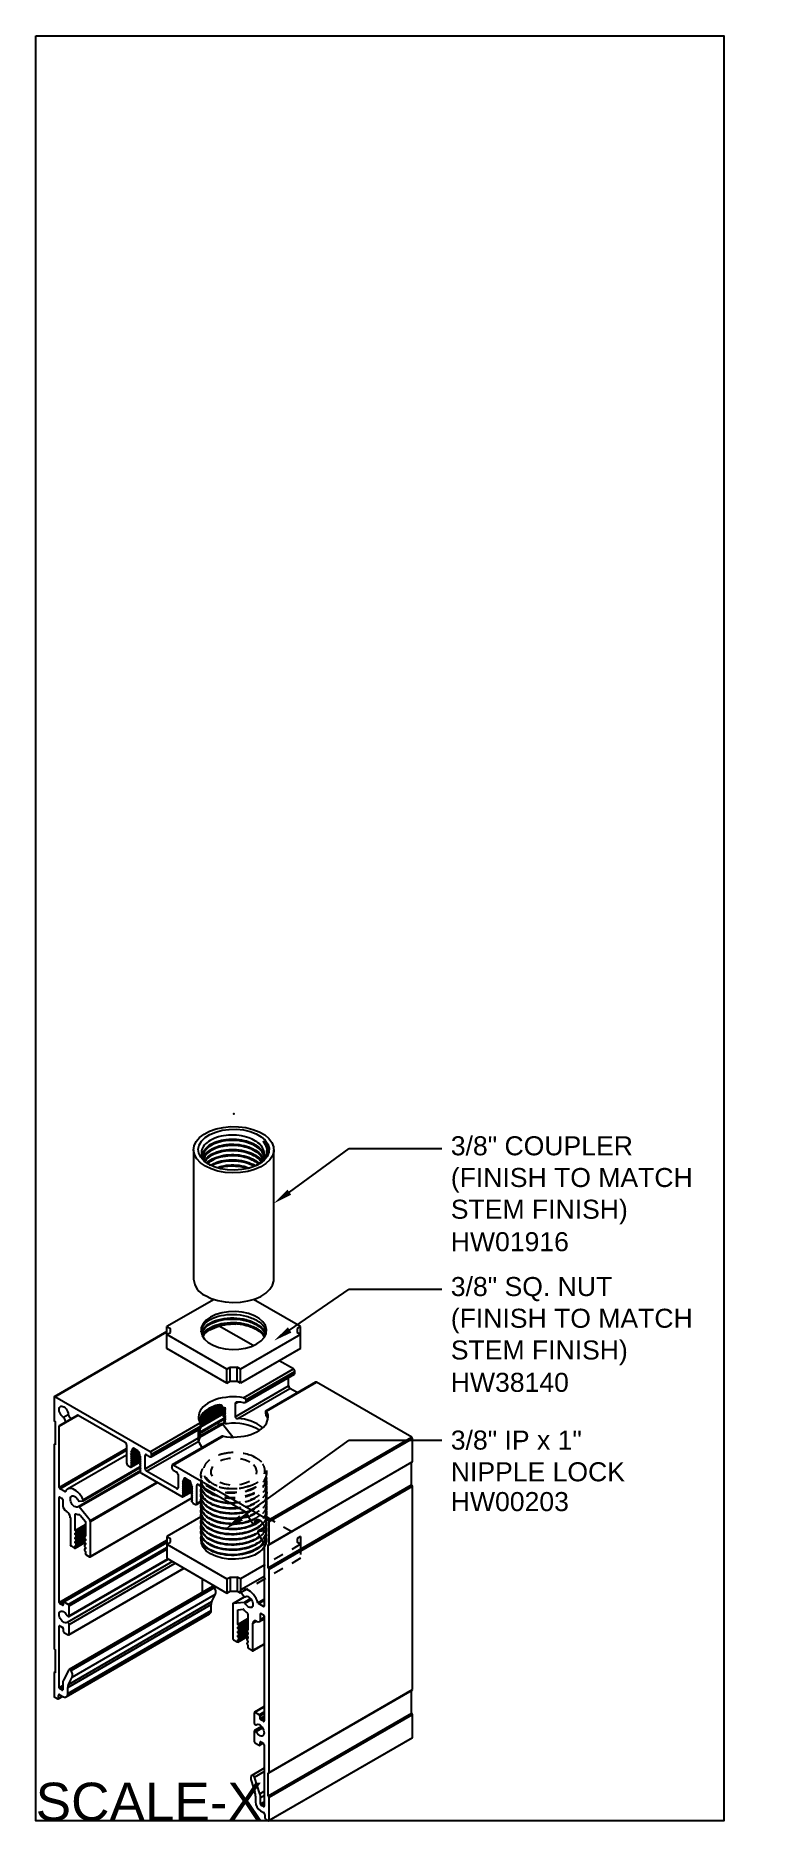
# Model space of a CAD drawing. Extents: x 0 to 7.2, y -17.6 to 0.
import ezdxf
from ezdxf import colors
from ezdxf.entities.mleader import LeaderData, LeaderLine
from ezdxf.math import Vec2, Vec3

# ---------------------------------------------------------------- set-up
doc = ezdxf.new("R2010")
doc.units = 0
doc.header["$LTSCALE"] = 0.5
doc.header["$MEASUREMENT"] = 0
doc.linetypes.add('HIDDEN', pattern=[0.375, 0.25, -0.125])
doc.linetypes.add('HIDDEN2', pattern=[0.1875, 0.125, -0.0625])
doc.layers.get('0').update_dxf_attribs({"color": 255, "linetype": 'CONTINUOUS'})
doc.layers.add('CUST DWG', color=60, linetype='CONTINUOUS', lineweight=20)
for name, color, linetype in [('FAB DWG', 221, 'CONTINUOUS'), ('Hardware', 242, 'CONTINUOUS'), ('Housing', 150, 'CONTINUOUS'), ('Mounting', 4, 'CONTINUOUS')]:
    doc.layers.add(name, color=color, linetype=linetype)
doc.layers.add('Text-Unprinted', color=131, linetype='CONTINUOUS', plot=False)
doc.styles.add('LSAD_Standard', font='arial.ttf')

msp = doc.modelspace()

# ---------------------------------------------------------------- texts
at = {"layer": 'FAB DWG', "ltscale": 0.5, "transparency": 16777216, "char_height": 0.1875, "width": 3.15153, "attachment_point": 1, "style": 'LSAD_Standard'}
for s, insert in [('\\A1;HW01916', (4.095, -11.79)), ('\\A1;HW38140', (4.095, -13.176)), ('\\A1;HW00203', (4.095, -14.351))]:
    msp.add_mtext(s, dxfattribs=dict(at, insert=insert))
at = {"layer": 'Text-Unprinted', "ltscale": 0.5, "transparency": 16777216, "style": 'LSAD_Standard'}
msp.add_attdef('SCALE-X', (0, -17.59), 'XEffectiveScaleFactor', height=0.375, dxfattribs=at)

# ---------------------------------------------------------------- linework, layer by layer
at = {"ltscale": 0.5, "transparency": 16777216}
msp.add_point((1.954, -10.625), dxfattribs=at)
at = {"layer": 'Hardware', "transparency": 16777216}
for p, q in [((1.761, -12.452), (1.295, -12.72)), ((2.612, -12.72), (2.147, -12.452)), ((1.295, -12.72), (1.329, -12.74)), ((1.295, -12.797), (1.295, -12.72)), ((1.295, -12.797), (1.329, -12.778)), ((1.887, -13.139), (1.295, -12.797)), ((1.295, -12.936), (1.295, -12.797)), ((1.329, -12.778), (1.329, -12.74)), ((2.612, -12.797), (2.02, -13.139)), ((2.612, -12.72), (2.579, -12.74)), ((2.579, -12.74), (2.579, -12.778)), ((2.612, -12.797), (2.579, -12.778)), ((2.612, -12.797), (2.612, -12.72)), ((2.612, -12.936), (2.612, -12.797)), ((1.887, -13.277), (1.295, -12.936)), ((2.612, -12.936), (2.02, -13.277)), ((1.887, -13.139), (1.92, -13.119)), ((1.887, -13.277), (1.887, -13.139)), ((1.92, -13.119), (1.987, -13.119)), ((1.92, -13.258), (1.92, -13.119)), ((2.02, -13.139), (1.987, -13.119)), ((1.987, -13.258), (1.987, -13.119)), ((2.02, -13.277), (2.02, -13.139)), ((1.887, -13.277), (1.92, -13.258)), ((1.92, -13.258), (1.987, -13.258)), ((2.02, -13.277), (1.987, -13.258)), ((2.143, -13.998), (2.144, -13.999)), ((1.63, -14.596), (1.295, -14.789)), ((1.295, -14.789), (1.329, -14.808)), ((1.295, -14.789), (1.295, -14.866)), ((1.295, -14.866), (1.329, -14.846)), ((1.295, -14.866), (1.887, -15.207)), ((1.295, -14.866), (1.295, -15.004)), ((1.329, -14.846), (1.329, -14.808)), ((1.295, -15.004), (1.887, -15.346)), ((2.254, -15.072), (2.02, -15.207)), ((1.887, -15.207), (1.92, -15.188)), ((1.887, -15.207), (1.887, -15.346)), ((1.92, -15.188), (1.987, -15.188)), ((1.92, -15.188), (1.92, -15.327)), ((2.02, -15.207), (1.987, -15.188)), ((1.987, -15.188), (1.987, -15.327)), ((2.02, -15.207), (2.02, -15.319)), ((1.887, -15.346), (1.92, -15.327)), ((1.92, -15.327), (1.987, -15.327)), ((2.02, -15.346), (1.987, -15.327)), ((2.026, -15.342), (2.02, -15.346))]:
    msp.add_line(p, q, dxfattribs=at)
at = {"layer": 'Hardware', "linetype": 'HIDDEN2', "transparency": 16777216}
for p, q in [((2.273, -14.593), (2.612, -14.789)), ((2.612, -14.866), (2.254, -15.072)), ((2.612, -14.789), (2.579, -14.808)), ((2.579, -14.808), (2.579, -14.846)), ((2.612, -14.866), (2.579, -14.846)), ((2.612, -14.789), (2.612, -14.866)), ((2.612, -14.866), (2.612, -15.004)), ((2.612, -15.004), (2.026, -15.342)), ((2.02, -15.319), (2.02, -15.346))]:
    msp.add_line(p, q, dxfattribs=at)
at = {"layer": 'Hardware', "transparency": 16777216, "flags": 128}
for points in [[(2.182, -12.891), (2.225, -12.86), (2.256, -12.826), (2.273, -12.788), (2.277, -12.749), (2.266, -12.71), (2.242, -12.674), (2.205, -12.641), (2.157, -12.614), (2.1, -12.592), (2.037, -12.578), (1.97, -12.572), (1.903, -12.574), (1.838, -12.584), (1.777, -12.602), (1.725, -12.627), (1.682, -12.657), (1.652, -12.692), (1.634, -12.73), (1.631, -12.768), (1.641, -12.807), (1.665, -12.843), (1.702, -12.876), (1.75, -12.904), (1.807, -12.925), (1.87, -12.939), (1.937, -12.945), (2.004, -12.943), (2.069, -12.933), (2.13, -12.915), (2.182, -12.891)], [(1.795, -14.387), (1.783, -14.384), (1.752, -14.372), (1.714, -14.353), (1.676, -14.325), (1.666, -14.313)], [(2.245, -14.85), (2.203, -14.894), (2.137, -14.931), (2.067, -14.954), (1.999, -14.966), (1.941, -14.969), (1.892, -14.967), (1.829, -14.958), (1.813, -14.954), (1.809, -14.953), (1.808, -14.953), (1.807, -14.952), (1.807, -14.952), (1.807, -14.952), (1.807, -14.952), (1.807, -14.952), (1.807, -14.952), (1.807, -14.952), (1.807, -14.952), (1.807, -14.952), (1.807, -14.952), (1.785, -14.946), (1.754, -14.934), (1.716, -14.916), (1.678, -14.888), (1.646, -14.85), (1.63, -14.802), (1.635, -14.78)], [(2.254, -14.893), (2.241, -14.912), (2.204, -14.944), (2.157, -14.972), (2.1, -14.993), (2.037, -15.007), (1.97, -15.013), (1.903, -15.011), (1.838, -15.001), (1.778, -14.983), (1.725, -14.959), (1.683, -14.929), (1.652, -14.894), (1.635, -14.856), (1.631, -14.817), (1.637, -14.791)]]:
    msp.add_lwpolyline(points, dxfattribs=at)
at = {"layer": 'Hardware', "linetype": 'HIDDEN2', "transparency": 16777216, "flags": 128}
for points in [[(2.114, -14.056), (2.069, -14.036), (2.017, -14.023), (1.961, -14.018), (1.904, -14.021), (1.85, -14.032), (1.803, -14.051), (1.765, -14.075), (1.74, -14.105), (1.727, -14.137), (1.729, -14.17), (1.745, -14.201), (1.774, -14.23), (1.814, -14.253), (1.863, -14.27), (1.918, -14.279), (1.975, -14.28), (2.031, -14.273), (2.081, -14.258), (2.124, -14.236), (2.156, -14.209), (2.176, -14.178), (2.181, -14.145), (2.172, -14.113), (2.149, -14.082), (2.114, -14.056)], [(1.666, -14.313), (1.645, -14.287), (1.63, -14.239), (1.643, -14.184), (1.655, -14.165), (1.66, -14.159)], [(2.275, -14.208), (2.277, -14.217), (2.253, -14.282), (2.2, -14.335), (2.132, -14.372), (2.061, -14.394), (1.993, -14.405), (1.935, -14.408), (1.887, -14.405), (1.826, -14.396), (1.811, -14.392), (1.808, -14.391), (1.807, -14.391), (1.807, -14.391), (1.807, -14.391), (1.806, -14.391), (1.806, -14.391), (1.806, -14.391), (1.806, -14.391), (1.806, -14.391), (1.795, -14.387)]]:
    msp.add_lwpolyline(points, dxfattribs=at)
at = {"layer": 'Hardware', "linetype": 'HIDDEN', "transparency": 16777216, "flags": 128}
for points in [[(2.272, -14.756), (2.277, -14.776), (2.254, -14.841), (2.245, -14.85)], [(2.275, -14.84), (2.265, -14.875), (2.254, -14.893)]]:
    msp.add_lwpolyline(points, dxfattribs=at)
at = {"layer": 'Hardware', "linetype": 'HIDDEN2', "transparency": 16777216}
msp.add_arc((1.955, -14.478), 0.516, 68.6082, 95.8848, dxfattribs=at)
at = {"layer": 'Hardware', "transparency": 16777216}
for points, knots in [([(1.631, -12.772), (1.636, -12.75), (1.646, -12.704), (1.72, -12.646), (1.826, -12.607), (1.954, -12.596), (2.081, -12.613), (2.187, -12.657), (2.257, -12.716), (2.266, -12.759), (2.27, -12.777)], [0, 0, 0, 0, 0.123199, 0.253761, 0.384324, 0.514886, 0.645448, 0.77601, 0.906573, 1, 1, 1, 1]), ([(1.638, -12.788), (1.642, -12.772), (1.651, -12.733), (1.72, -12.68), (1.826, -12.641), (1.954, -12.63), (2.081, -12.647), (2.187, -12.692), (2.253, -12.745), (2.262, -12.782), (2.264, -12.795)], [0, 0, 0, 0, 0.094349, 0.233906, 0.373463, 0.51302, 0.652577, 0.792135, 0.931692, 1, 1, 1, 1]), ([(1.64, -12.792), (1.644, -12.779), (1.653, -12.742), (1.72, -12.691), (1.826, -12.653), (1.954, -12.641), (2.081, -12.658), (2.186, -12.703), (2.251, -12.754), (2.26, -12.79), (2.263, -12.8)], [0, 0, 0, 0, 0.082922, 0.225901, 0.368879, 0.511858, 0.654836, 0.797815, 0.940794, 1, 1, 1, 1]), ([(1.648, -12.807), (1.649, -12.8), (1.658, -12.77), (1.721, -12.726), (1.826, -12.687), (1.954, -12.675), (2.081, -12.692), (2.186, -12.737), (2.247, -12.783), (2.256, -12.813), (2.257, -12.817)], [0, 0, 0, 0, 0.045014, 0.199343, 0.353672, 0.508002, 0.662331, 0.81666, 0.97099, 1, 1, 1, 1]), ([(1.65, -12.811), (1.651, -12.807), (1.66, -12.779), (1.721, -12.737), (1.826, -12.698), (1.954, -12.686), (2.081, -12.704), (2.185, -12.748), (2.246, -12.793), (2.254, -12.82), (2.255, -12.823)], [0, 0, 0, 0, 0.031004, 0.189528, 0.348052, 0.506576, 0.665101, 0.823625, 0.982149, 1, 1, 1, 1]), ([(1.651, -12.815), (1.653, -12.812), (1.663, -12.788), (1.717, -12.751), (1.808, -12.711), (1.892, -12.696), (1.939, -12.694), (1.948, -12.694)], [0, 0, 0, 0, 0.036029, 0.330898, 0.626534, 0.932015, 1, 1, 1, 1]), ([(1.948, -12.694), (1.952, -12.693), (1.963, -12.693), (1.973, -12.694), (1.978, -12.695)], [0, 0, 0, 0, 0.451289, 1, 1, 1, 1]), ([(2.068, -14.546), (2.066, -14.546), (2.042, -14.552), (1.996, -14.559), (1.932, -14.562), (1.861, -14.557), (1.792, -14.542), (1.744, -14.523), (1.716, -14.507), (1.694, -14.494), (1.666, -14.471), (1.642, -14.439), (1.629, -14.401), (1.629, -14.366), (1.64, -14.345), (1.645, -14.336)], [0.3950855, 0.3950855, 0.3950855, 0.3950855, 0.400865, 0.4598414, 0.5133598, 0.5614146, 0.6409028, 0.6986175, 0.7130126, 0.7424986, 0.7816857, 0.8404038, 0.8991231, 0.9557797, 1, 1, 1, 1]), ([(2.095, -14.589), (2.076, -14.595), (2.034, -14.605), (1.968, -14.612), (1.902, -14.612), (1.837, -14.604), (1.775, -14.587), (1.718, -14.562), (1.673, -14.53), (1.644, -14.494), (1.629, -14.456), (1.629, -14.419), (1.64, -14.397), (1.645, -14.387)], [0.373036, 0.373036, 0.373036, 0.373036, 0.4255345, 0.4840914, 0.539631, 0.592383, 0.6508027, 0.7148835, 0.776888, 0.835474, 0.8940601, 0.9526465, 1, 1, 1, 1]), ([(1.918, -14.458), (1.904, -14.458), (1.868, -14.455), (1.812, -14.445), (1.752, -14.425), (1.702, -14.399), (1.663, -14.366), (1.638, -14.33), (1.632, -14.305), (1.63, -14.292)], [0.5267826, 0.5267826, 0.5267826, 0.5267826, 0.5599505, 0.6184943, 0.6770379, 0.7355811, 0.7941241, 0.8525948, 0.9100093, 0.9100093, 0.9100093, 0.9100093]), ([(2.001, -14.506), (1.984, -14.508), (1.942, -14.511), (1.879, -14.508), (1.824, -14.498), (1.784, -14.487), (1.759, -14.478), (1.74, -14.469), (1.718, -14.458), (1.689, -14.44), (1.655, -14.408), (1.636, -14.375), (1.63, -14.347), (1.63, -14.328), (1.632, -14.311), (1.637, -14.301), (1.639, -14.297)], [0.4560313, 0.4560313, 0.4560313, 0.4560313, 0.5000877, 0.5593691, 0.6169494, 0.6451394, 0.6729022, 0.693151, 0.7075897, 0.7481971, 0.8044279, 0.8762351, 0.9037151, 0.9329356, 0.9638964, 0.9809106, 0.9809106, 0.9809106, 0.9809106]), ([(1.929, -14.465), (1.902, -14.464), (1.837, -14.458), (1.743, -14.431), (1.669, -14.382), (1.63, -14.332), (1.635, -14.301), (1.636, -14.291)], [0.5242815, 0.5242815, 0.5242815, 0.5242815, 0.6039513, 0.71956, 0.8333848, 0.9492983, 1, 1, 1, 1]), ([(2.01, -14.512), (1.993, -14.514), (1.939, -14.518), (1.846, -14.512), (1.743, -14.482), (1.669, -14.433), (1.63, -14.383), (1.635, -14.352), (1.636, -14.342)], [0.4443329, 0.4443329, 0.4443329, 0.4443329, 0.4946932, 0.6039513, 0.71956, 0.8333848, 0.9492983, 1, 1, 1, 1]), ([(2.072, -14.551), (2.071, -14.551), (2.035, -14.56), (1.959, -14.571), (1.846, -14.563), (1.743, -14.533), (1.669, -14.484), (1.63, -14.434), (1.635, -14.403), (1.636, -14.393)], [0.3803594, 0.3803594, 0.3803594, 0.3803594, 0.3850289, 0.4946932, 0.6039513, 0.71956, 0.8333848, 0.9492983, 1, 1, 1, 1]), ([(1.816, -14.4), (1.792, -14.394), (1.736, -14.375), (1.683, -14.34), (1.656, -14.313), (1.65, -14.304)], [0.639746, 0.639746, 0.639746, 0.639746, 0.71956, 0.8333848, 0.8835135, 0.8835135, 0.8835135, 0.8835135]), ([(2.119, -14.632), (2.115, -14.633), (2.091, -14.642), (2.043, -14.655), (1.973, -14.663), (1.903, -14.663), (1.835, -14.654), (1.773, -14.637), (1.719, -14.613), (1.676, -14.583), (1.646, -14.548), (1.63, -14.51), (1.628, -14.472), (1.639, -14.449), (1.644, -14.437)], [0.3495824, 0.3495824, 0.3495824, 0.3495824, 0.3616997, 0.4202215, 0.4787432, 0.537265, 0.5957869, 0.6543087, 0.7128305, 0.7713524, 0.8298743, 0.8883962, 0.9469181, 1, 1, 1, 1]), ([(2.214, -14.63), (2.208, -14.635), (2.182, -14.655), (2.122, -14.685), (2.025, -14.711), (1.942, -14.715), (1.889, -14.712), (1.865, -14.709), (1.828, -14.703), (1.779, -14.69), (1.724, -14.667), (1.679, -14.637), (1.648, -14.602), (1.63, -14.565), (1.63, -14.526), (1.635, -14.5), (1.644, -14.488), (1.644, -14.488)], [0.2409168, 0.2409168, 0.2409168, 0.2409168, 0.2657502, 0.3460368, 0.4330539, 0.526788, 0.550083, 0.569646, 0.5892091, 0.6477968, 0.7063846, 0.7649725, 0.8235603, 0.8821482, 0.9407361, 0.999324, 1, 1, 1, 1]), ([(2.239, -14.657), (2.232, -14.665), (2.213, -14.683), (2.174, -14.711), (2.13, -14.731), (2.096, -14.742), (2.075, -14.748), (2.053, -14.753), (2.025, -14.759), (1.987, -14.764), (1.936, -14.766), (1.873, -14.762), (1.801, -14.749), (1.727, -14.721), (1.68, -14.688), (1.654, -14.66), (1.642, -14.64), (1.631, -14.613), (1.629, -14.58), (1.634, -14.553), (1.644, -14.54), (1.644, -14.539)], [0.203891, 0.203891, 0.203891, 0.203891, 0.2371186, 0.2952195, 0.3530567, 0.3723096, 0.391533, 0.410727, 0.432281, 0.4643981, 0.5070662, 0.560269, 0.6239864, 0.6981941, 0.7828639, 0.813537, 0.8453833, 0.8784026, 0.9367866, 0.9951706, 1, 1, 1, 1]), ([(2.098, -14.595), (2.088, -14.598), (2.044, -14.61), (1.959, -14.622), (1.846, -14.614), (1.743, -14.584), (1.669, -14.535), (1.63, -14.485), (1.635, -14.454), (1.636, -14.444)], [0.3531294, 0.3531294, 0.3531294, 0.3531294, 0.3850289, 0.4946932, 0.6039513, 0.71956, 0.8333848, 0.9492983, 1, 1, 1, 1]), ([(2.122, -14.637), (2.105, -14.644), (2.053, -14.66), (1.959, -14.673), (1.846, -14.665), (1.743, -14.635), (1.669, -14.586), (1.63, -14.536), (1.635, -14.505), (1.636, -14.495)], [0.3255607, 0.3255607, 0.3255607, 0.3255607, 0.3850289, 0.4946932, 0.6039513, 0.71956, 0.8333848, 0.9492983, 1, 1, 1, 1]), ([(2.218, -14.633), (2.202, -14.646), (2.159, -14.676), (2.07, -14.709), (1.959, -14.724), (1.846, -14.716), (1.743, -14.686), (1.669, -14.637), (1.63, -14.587), (1.635, -14.556), (1.636, -14.546)], [0.1952219, 0.1952219, 0.1952219, 0.1952219, 0.2747875, 0.3850289, 0.4946932, 0.6039513, 0.71956, 0.8333848, 0.9492983, 1, 1, 1, 1]), ([(2.241, -14.662), (2.239, -14.664), (2.218, -14.686), (2.168, -14.723), (2.07, -14.76), (1.959, -14.775), (1.846, -14.767), (1.743, -14.738), (1.669, -14.688), (1.63, -14.638), (1.635, -14.607), (1.636, -14.597)], [0.1525045, 0.1525045, 0.1525045, 0.1525045, 0.1660599, 0.2747875, 0.3850289, 0.4946932, 0.6039513, 0.71956, 0.8333848, 0.9492983, 1, 1, 1, 1]), ([(2.191, -14.749), (2.178, -14.758), (2.146, -14.775), (2.088, -14.797), (2.019, -14.812), (1.943, -14.818), (1.865, -14.813), (1.803, -14.8), (1.761, -14.785), (1.724, -14.769), (1.686, -14.744), (1.652, -14.711), (1.633, -14.674), (1.627, -14.642), (1.633, -14.624), (1.635, -14.619)], [0.2842677, 0.2842677, 0.2842677, 0.2842677, 0.33583, 0.3969434, 0.4606077, 0.5268216, 0.5955838, 0.6668929, 0.6991798, 0.7297981, 0.7909455, 0.8520927, 0.9132397, 0.9743865, 1, 1, 1, 1]), ([(2.209, -14.787), (2.205, -14.791), (2.196, -14.797), (2.174, -14.811), (2.149, -14.824), (2.118, -14.837), (2.094, -14.845), (2.058, -14.855), (2.017, -14.862), (1.971, -14.867), (1.921, -14.868), (1.86, -14.863), (1.795, -14.849), (1.738, -14.827), (1.69, -14.799), (1.655, -14.765), (1.634, -14.729), (1.627, -14.696), (1.633, -14.677), (1.635, -14.67)], [0.2338688, 0.2338688, 0.2338688, 0.2338688, 0.2521597, 0.270223, 0.3211771, 0.343763, 0.3691394, 0.3973056, 0.4488274, 0.4833354, 0.523654, 0.5870097, 0.6503662, 0.7137233, 0.7770812, 0.8405113, 0.9039412, 0.9673707, 1, 1, 1, 1]), ([(2.229, -14.821), (2.218, -14.832), (2.184, -14.859), (2.131, -14.885), (2.077, -14.901), (2.042, -14.909), (1.994, -14.916), (1.934, -14.92), (1.865, -14.914), (1.8, -14.901), (1.742, -14.88), (1.694, -14.852), (1.657, -14.819), (1.636, -14.783), (1.627, -14.749), (1.633, -14.728), (1.635, -14.721)], [0.2038799, 0.2038799, 0.2038799, 0.2038799, 0.2595919, 0.353161, 0.386356, 0.4204943, 0.4555758, 0.5188259, 0.582076, 0.6453261, 0.7085762, 0.7718264, 0.8350765, 0.8983267, 0.9615768, 1, 1, 1, 1]), ([(2.192, -14.754), (2.184, -14.76), (2.147, -14.782), (2.07, -14.811), (1.959, -14.826), (1.846, -14.818), (1.743, -14.789), (1.669, -14.739), (1.63, -14.689), (1.635, -14.658), (1.636, -14.648)], [0.2354098, 0.2354098, 0.2354098, 0.2354098, 0.2747875, 0.3850289, 0.4946932, 0.6039513, 0.71956, 0.8333848, 0.9492983, 1, 1, 1, 1]), ([(2.211, -14.791), (2.197, -14.803), (2.156, -14.83), (2.07, -14.862), (1.959, -14.877), (1.846, -14.869), (1.743, -14.84), (1.669, -14.79), (1.63, -14.74), (1.635, -14.709), (1.636, -14.699)], [0.2059838, 0.2059838, 0.2059838, 0.2059838, 0.2747875, 0.3850289, 0.4946932, 0.6039513, 0.71956, 0.8333848, 0.9492983, 1, 1, 1, 1]), ([(2.231, -14.825), (2.213, -14.843), (2.166, -14.877), (2.07, -14.913), (1.959, -14.928), (1.846, -14.92), (1.743, -14.891), (1.669, -14.841), (1.63, -14.791), (1.635, -14.76), (1.636, -14.75)], [0.1720948, 0.1720948, 0.1720948, 0.1720948, 0.2747875, 0.3850289, 0.4946932, 0.6039513, 0.71956, 0.8333848, 0.9492983, 1, 1, 1, 1]), ([(2.249, -14.856), (2.244, -14.862), (2.222, -14.887), (2.168, -14.928), (2.07, -14.964), (1.959, -14.979), (1.846, -14.971), (1.743, -14.942), (1.67, -14.892), (1.632, -14.85), (1.634, -14.826), (1.635, -14.824)], [0.1413249, 0.1413249, 0.1413249, 0.1413249, 0.1731578, 0.2865326, 0.4014861, 0.5158378, 0.6297659, 0.750316, 0.869006, 0.989874, 1, 1, 1, 1]), ([(2.254, -14.893), (2.249, -14.901), (2.233, -14.921), (2.206, -14.946), (2.179, -14.96), (2.17, -14.964)], [0.5453891, 0.5453891, 0.5453891, 0.5453891, 0.6713733, 0.8903638, 1, 1, 1, 1])]:
    msp.add_open_spline(points, degree=3, knots=knots, dxfattribs=at)
at = {"layer": 'Hardware', "linetype": 'HIDDEN2', "transparency": 16777216}
for points, knots in [([(2.145, -13.999), (2.153, -14.003), (2.167, -14.009), (2.197, -14.027), (2.226, -14.05), (2.253, -14.081), (2.271, -14.114), (2.28, -14.153), (2.273, -14.199), (2.245, -14.247), (2.191, -14.294), (2.129, -14.324), (2.076, -14.34), (2.041, -14.348), (1.993, -14.355), (1.934, -14.358), (1.865, -14.353), (1.799, -14.34), (1.741, -14.318), (1.693, -14.291), (1.657, -14.258), (1.635, -14.221), (1.627, -14.182), (1.636, -14.144), (1.649, -14.117), (1.663, -14.105), (1.665, -14.103)], [0, 0, 0, 0, 0.021285, 0.036991, 0.084082, 0.116878, 0.155811, 0.200874, 0.252058, 0.309353, 0.372747, 0.442229, 0.466842, 0.492139, 0.518118, 0.565622, 0.613126, 0.660631, 0.708135, 0.75564, 0.803144, 0.850648, 0.898153, 0.945657, 0.993162, 1, 1, 1, 1]), ([(1.902, -13.965), (1.875, -13.97), (1.814, -13.98), (1.733, -14.016), (1.673, -14.068), (1.649, -14.128), (1.658, -14.187), (1.691, -14.22), (1.706, -14.236)], [0, 0, 0, 0, 0.14002, 0.319141, 0.498481, 0.670573, 0.842177, 1, 1, 1, 1]), ([(2.104, -14.292), (2.128, -14.283), (2.176, -14.265), (2.23, -14.223), (2.263, -14.17), (2.263, -14.11), (2.229, -14.053), (2.182, -14.017), (2.15, -14.001), (2.144, -13.999)], [0, 0, 0, 0, 0.141168, 0.2822, 0.449981, 0.617676, 0.79027, 0.965597, 1, 1, 1, 1]), ([(1.63, -14.292), (1.63, -14.292), (1.629, -14.279), (1.63, -14.259), (1.641, -14.241), (1.645, -14.234)], [0.91000933, 0.91000933, 0.91000933, 0.91000933, 0.9110658, 0.96953714, 1, 1, 1, 1]), ([(2.273, -14.163), (2.273, -14.175), (2.275, -14.209), (2.238, -14.263), (2.168, -14.315), (2.07, -14.351), (1.959, -14.366), (1.846, -14.359), (1.743, -14.329), (1.669, -14.28), (1.63, -14.23), (1.635, -14.198), (1.636, -14.189)], [0, 0, 0, 0, 0.059709, 0.16606, 0.274787, 0.385029, 0.494693, 0.603951, 0.71956, 0.833385, 0.949298, 1, 1, 1, 1]), ([(1.65, -14.304), (1.641, -14.292), (1.631, -14.271), (1.635, -14.249), (1.636, -14.24)], [0.8835135, 0.8835135, 0.8835135, 0.8835135, 0.9492983, 1, 1, 1, 1]), ([(2.104, -14.292), (2.089, -14.297), (2.056, -14.309), (1.999, -14.319), (1.937, -14.322), (1.874, -14.318), (1.816, -14.306), (1.764, -14.288), (1.721, -14.263), (1.689, -14.234), (1.671, -14.209), (1.669, -14.194), (1.669, -14.191)], [0, 0, 0, 0, 0.0883922, 0.1992441, 0.3076367, 0.4175182, 0.5288267, 0.6389464, 0.7472263, 0.8579245, 0.9691025, 1, 1, 1, 1]), ([(1.706, -14.236), (1.712, -14.241), (1.735, -14.262), (1.792, -14.292), (1.883, -14.315), (1.982, -14.319), (2.057, -14.307), (2.095, -14.295), (2.104, -14.292)], [0, 0, 0, 0, 0.069066, 0.283713, 0.49836, 0.713008, 0.927655, 1, 1, 1, 1]), ([(2.273, -14.214), (2.273, -14.226), (2.275, -14.26), (2.238, -14.314), (2.168, -14.366), (2.07, -14.402), (1.959, -14.417), (1.873, -14.412), (1.827, -14.402), (1.816, -14.4)], [0, 0, 0, 0, 0.0597086, 0.1660599, 0.2747875, 0.3850289, 0.4946932, 0.6039513, 0.639746, 0.639746, 0.639746, 0.639746]), ([(2.266, -14.209), (2.266, -14.21), (2.269, -14.215), (2.276, -14.236), (2.279, -14.264), (2.272, -14.295), (2.261, -14.322), (2.238, -14.355), (2.198, -14.39), (2.146, -14.419), (2.085, -14.441), (2.018, -14.455), (1.961, -14.459), (1.928, -14.459), (1.918, -14.458)], [0, 0, 0, 0, 0.004228, 0.0224259, 0.091752, 0.1210571, 0.1503381, 0.2088155, 0.2672936, 0.3257723, 0.3843172, 0.4428619, 0.5014064, 0.5267826, 0.5267826, 0.5267826, 0.5267826]), ([(2.273, -14.265), (2.273, -14.278), (2.275, -14.311), (2.238, -14.365), (2.168, -14.417), (2.07, -14.453), (1.986, -14.465), (1.939, -14.465), (1.929, -14.465)], [0, 0, 0, 0, 0.0597086, 0.1660599, 0.2747875, 0.3850289, 0.4946932, 0.5242815, 0.5242815, 0.5242815, 0.5242815]), ([(2.265, -14.261), (2.268, -14.267), (2.277, -14.287), (2.279, -14.322), (2.268, -14.363), (2.242, -14.401), (2.204, -14.436), (2.154, -14.466), (2.092, -14.49), (2.039, -14.502), (2.008, -14.506), (2.001, -14.506)], [0, 0, 0, 0, 0.0277544, 0.0861073, 0.1444597, 0.2008173, 0.2570152, 0.3155982, 0.376565, 0.4391058, 0.4560313, 0.4560313, 0.4560313, 0.4560313]), ([(2.273, -14.316), (2.273, -14.329), (2.275, -14.362), (2.238, -14.416), (2.168, -14.468), (2.085, -14.499), (2.03, -14.509), (2.01, -14.512)], [0, 0, 0, 0, 0.0597086, 0.1660599, 0.2747875, 0.3850289, 0.4443329, 0.4443329, 0.4443329, 0.4443329]), ([(2.264, -14.314), (2.267, -14.32), (2.283, -14.344), (2.277, -14.392), (2.249, -14.447), (2.198, -14.493), (2.136, -14.525), (2.09, -14.54), (2.068, -14.546)], [0, 0, 0, 0, 0.0243408, 0.1105068, 0.1912501, 0.2665626, 0.3364366, 0.3950855, 0.3950855, 0.3950855, 0.3950855]), ([(2.273, -14.367), (2.273, -14.38), (2.275, -14.413), (2.238, -14.467), (2.169, -14.519), (2.106, -14.542), (2.072, -14.551)], [0, 0, 0, 0, 0.0597086, 0.1660599, 0.2747875, 0.3803594, 0.3803594, 0.3803594, 0.3803594]), ([(2.265, -14.363), (2.267, -14.367), (2.277, -14.383), (2.279, -14.415), (2.272, -14.455), (2.25, -14.494), (2.214, -14.531), (2.171, -14.558), (2.132, -14.576), (2.109, -14.585), (2.097, -14.589), (2.095, -14.589)], [0, 0, 0, 0, 0.0155668, 0.0741219, 0.1281878, 0.1838366, 0.2438831, 0.3083232, 0.3376576, 0.3669783, 0.373036, 0.373036, 0.373036, 0.373036]), ([(2.273, -14.418), (2.273, -14.431), (2.275, -14.465), (2.238, -14.518), (2.175, -14.565), (2.122, -14.587), (2.098, -14.595)], [0, 0, 0, 0, 0.0597086, 0.1660599, 0.2747875, 0.3531294, 0.3531294, 0.3531294, 0.3531294]), ([(2.265, -14.414), (2.267, -14.416), (2.276, -14.432), (2.279, -14.463), (2.272, -14.505), (2.25, -14.545), (2.214, -14.582), (2.169, -14.611), (2.135, -14.626), (2.119, -14.632)], [0, 0, 0, 0, 0.0105693, 0.069091, 0.1276127, 0.1861344, 0.2446562, 0.3031779, 0.3495824, 0.3495824, 0.3495824, 0.3495824]), ([(2.273, -14.47), (2.273, -14.482), (2.275, -14.516), (2.238, -14.569), (2.181, -14.612), (2.137, -14.632), (2.122, -14.637)], [0, 0, 0, 0, 0.0597086, 0.1660599, 0.2747875, 0.3255607, 0.3255607, 0.3255607, 0.3255607]), ([(2.266, -14.566), (2.27, -14.579), (2.277, -14.598), (2.277, -14.625), (2.271, -14.663), (2.246, -14.705), (2.209, -14.737), (2.193, -14.748), (2.191, -14.749)], [0, 0, 0, 0, 0.0562072, 0.0867791, 0.1173509, 0.2212609, 0.2772688, 0.2842677, 0.2842677, 0.2842677, 0.2842677]), ([(2.265, -14.466), (2.267, -14.468), (2.277, -14.483), (2.278, -14.514), (2.273, -14.556), (2.249, -14.597), (2.226, -14.621), (2.214, -14.63)], [0, 0, 0, 0, 0.0121459, 0.0653947, 0.1254182, 0.1922068, 0.2409168, 0.2409168, 0.2409168, 0.2409168]), ([(2.273, -14.521), (2.273, -14.533), (2.275, -14.567), (2.249, -14.605), (2.224, -14.628), (2.218, -14.633)], [0, 0, 0, 0, 0.0597086, 0.1660599, 0.1952219, 0.1952219, 0.1952219, 0.1952219]), ([(2.266, -14.515), (2.266, -14.515), (2.275, -14.529), (2.278, -14.559), (2.274, -14.601), (2.258, -14.634), (2.243, -14.652), (2.239, -14.657)], [0, 0, 0, 0, 0.00208, 0.0612349, 0.1201263, 0.1787542, 0.203891, 0.203891, 0.203891, 0.203891]), ([(2.273, -14.572), (2.273, -14.584), (2.275, -14.615), (2.256, -14.645), (2.241, -14.662)], [0, 0, 0, 0, 0.0597086, 0.1525045, 0.1525045, 0.1525045, 0.1525045]), ([(2.273, -14.623), (2.273, -14.635), (2.275, -14.669), (2.243, -14.715), (2.208, -14.744), (2.192, -14.754)], [0, 0, 0, 0, 0.0597086, 0.1660599, 0.2354098, 0.2354098, 0.2354098, 0.2354098])]:
    msp.add_open_spline(points, degree=3, knots=knots, dxfattribs=at)
msp.add_open_spline([(1.639, -14.297), (1.641, -14.293), (1.643, -14.289), (1.645, -14.285)], degree=3, dxfattribs=at)
at = {"layer": 'Hardware', "linetype": 'HIDDEN', "transparency": 16777216}
for points, knots in [([(2.272, -14.641), (2.274, -14.645), (2.281, -14.664), (2.275, -14.698), (2.258, -14.737), (2.235, -14.765), (2.217, -14.781), (2.21, -14.786), (2.209, -14.787)], [0, 0, 0, 0, 0.0155583, 0.0884522, 0.1503831, 0.2013293, 0.2291946, 0.2338688, 0.2338688, 0.2338688, 0.2338688]), ([(2.273, -14.674), (2.273, -14.686), (2.275, -14.72), (2.247, -14.76), (2.22, -14.785), (2.211, -14.791)], [0, 0, 0, 0, 0.0597086, 0.1660599, 0.2059838, 0.2059838, 0.2059838, 0.2059838]), ([(2.272, -14.691), (2.274, -14.698), (2.28, -14.719), (2.273, -14.758), (2.253, -14.795), (2.234, -14.816), (2.229, -14.821)], [0, 0, 0, 0, 0.0293799, 0.0976844, 0.1744271, 0.2038799, 0.2038799, 0.2038799, 0.2038799]), ([(2.273, -14.725), (2.273, -14.737), (2.275, -14.771), (2.252, -14.804), (2.232, -14.824), (2.231, -14.825)], [0, 0, 0, 0, 0.0597086, 0.1660599, 0.1720948, 0.1720948, 0.1720948, 0.1720948]), ([(2.273, -14.776), (2.273, -14.788), (2.275, -14.816), (2.26, -14.842), (2.249, -14.856)], [0, 0, 0, 0, 0.0622607, 0.1413249, 0.1413249, 0.1413249, 0.1413249]), ([(2.272, -14.791), (2.275, -14.805), (2.279, -14.827), (2.272, -14.856), (2.264, -14.876), (2.257, -14.888), (2.254, -14.893)], [0, 0, 0, 0, 0.2326464, 0.3427326, 0.4523852, 0.5453891, 0.5453891, 0.5453891, 0.5453891])]:
    msp.add_open_spline(points, degree=3, knots=knots, dxfattribs=at)
at = {"layer": 'Housing', "transparency": 16777216}
for p, q in [((1.295, -12.769), (0.184, -13.411)), ((0.189, -13.411), (1.295, -12.773)), ((2.145, -12.908), (1.811, -12.715)), ((2.051, -13.422), (2.543, -13.138)), ((2.066, -13.469), (2.553, -13.188)), ((2.072, -13.442), (2.557, -13.162)), ((2.072, -13.459), (2.557, -13.178)), ((2.543, -13.138), (2.403, -13.057)), ((2.557, -13.178), (2.557, -13.162)), ((1.968, -13.609), (2.494, -13.305)), ((1.994, -13.627), (2.508, -13.33)), ((2.76, -13.268), (2.273, -13.549)), ((2.278, -13.553), (2.77, -13.269)), ((2.494, -13.305), (2.494, -13.222)), ((2.58, -13.371), (2.508, -13.33)), ((3.71, -13.811), (2.77, -13.269)), ((0.182, -13.415), (0.182, -13.641)), ((1.129, -13.954), (0.189, -13.411)), ((1.618, -13.66), (1.86, -13.521)), ((1.621, -13.669), (1.873, -13.523)), ((1.622, -13.646), (1.844, -13.518)), ((1.623, -13.635), (1.842, -13.509)), ((1.624, -13.622), (1.838, -13.499)), ((1.625, -13.679), (1.86, -13.543)), ((1.627, -13.687), (1.873, -13.545)), ((1.628, -13.61), (1.828, -13.495)), ((1.635, -13.594), (1.809, -13.494)), ((1.647, -13.577), (1.787, -13.497)), ((1.685, -13.544), (1.73, -13.517)), ((1.842, -13.515), (1.842, -13.507)), ((1.874, -13.524), (1.857, -13.533)), ((1.874, -13.546), (1.857, -13.555)), ((1.858, -13.533), (1.874, -13.524)), ((1.858, -13.555), (1.874, -13.546)), ((1.968, -13.478), (1.994, -13.464)), ((1.968, -13.478), (1.968, -13.609)), ((2.072, -13.442), (2.072, -13.459)), ((0.189, -13.653), (0.192, -13.655)), ((0.192, -13.655), (0.192, -13.884)), ((0.231, -13.7), (0.418, -13.593)), ((0.231, -14.307), (0.231, -13.7)), ((0.233, -13.696), (0.413, -13.592)), ((0.233, -13.696), (0.287, -13.665)), ((0.273, -13.613), (0.322, -13.586)), ((0.287, -13.665), (0.413, -13.592)), ((0.359, -13.623), (0.413, -13.592)), ((0.359, -13.623), (0.413, -13.592)), ((0.418, -13.593), (0.882, -13.86)), ((1.129, -13.954), (1.621, -13.67)), ((1.139, -14.004), (1.626, -13.723)), ((1.143, -13.979), (1.628, -13.698)), ((1.143, -13.995), (1.628, -13.715)), ((1.834, -13.678), (1.614, -13.805)), ((1.617, -13.773), (1.862, -13.631)), ((1.619, -13.811), (1.843, -13.682)), ((1.62, -13.762), (1.853, -13.627)), ((1.623, -13.633), (1.623, -13.641)), ((1.628, -13.698), (1.86, -13.565)), ((1.628, -13.708), (1.873, -13.567)), ((1.628, -13.715), (1.628, -13.698)), ((1.945, -13.81), (1.843, -13.682)), ((1.874, -13.568), (1.857, -13.577)), ((1.874, -13.59), (1.857, -13.599)), ((1.874, -13.612), (1.857, -13.621)), ((1.874, -13.634), (1.857, -13.643)), ((1.874, -13.656), (1.857, -13.665)), ((1.858, -13.577), (1.874, -13.568)), ((1.858, -13.599), (1.874, -13.59)), ((1.858, -13.621), (1.874, -13.612)), ((1.858, -13.643), (1.874, -13.634)), ((1.858, -13.665), (1.874, -13.656)), ((2.271, -13.573), (2.271, -13.557)), ((0.182, -13.886), (0.182, -15.89)), ((0.192, -13.876), (0.184, -13.881)), ((0.189, -13.882), (0.192, -13.88)), ((0.192, -13.884), (0.189, -13.882)), ((0.896, -13.885), (0.896, -14.065)), ((1.08, -14.122), (1.606, -13.818)), ((1.094, -14.146), (1.609, -13.849)), ((1.833, -13.803), (1.346, -14.084)), ((1.356, -14.085), (1.848, -13.801)), ((1.606, -13.818), (1.606, -13.734)), ((1.611, -13.837), (1.609, -13.846)), ((1.618, -13.737), (1.614, -13.74)), ((1.614, -13.74), (1.618, -13.737)), ((1.618, -13.759), (1.614, -13.762)), ((1.614, -13.762), (1.618, -13.759)), ((1.618, -13.781), (1.614, -13.784)), ((1.614, -13.784), (1.618, -13.781)), ((1.618, -13.803), (1.614, -13.806)), ((1.614, -13.806), (1.618, -13.803)), ((1.618, -13.737), (1.618, -13.737)), ((1.618, -13.759), (1.618, -13.759)), ((1.618, -13.781), (1.618, -13.781)), ((1.618, -13.803), (1.618, -13.803)), ((2.296, -14.628), (3.71, -13.811)), ((2.303, -14.64), (3.717, -13.824)), ((3.717, -14.049), (3.717, -13.824)), ((0.231, -14.307), (0.896, -13.923)), ((0.238, -14.319), (0.896, -13.939)), ((0.896, -13.986), (0.314, -14.322)), ((0.939, -13.95), (0.949, -13.947)), ((0.945, -13.961), (0.939, -13.95)), ((0.939, -13.972), (0.945, -13.971)), ((0.945, -13.983), (0.939, -13.972)), ((0.939, -13.995), (0.945, -13.993)), ((0.945, -14.005), (0.939, -13.995)), ((0.939, -14.017), (0.945, -14.015)), ((0.945, -14.027), (0.939, -14.017)), ((0.939, -14.039), (0.945, -14.037)), ((0.945, -14.049), (0.939, -14.039)), ((0.939, -14.061), (0.945, -14.059)), ((0.945, -14.071), (0.939, -14.061)), ((0.945, -13.961), (0.992, -13.934)), ((0.945, -13.97), (1, -13.939)), ((0.945, -13.983), (1.01, -13.945)), ((0.945, -13.992), (1.016, -13.952)), ((0.945, -14.005), (1.021, -13.961)), ((0.945, -14.014), (1.024, -13.969)), ((0.945, -14.027), (1.025, -13.98)), ((0.945, -14.037), (1.026, -13.99)), ((0.945, -14.049), (1.032, -13.999)), ((0.945, -14.059), (1.036, -14.006)), ((0.945, -14.071), (1.032, -14.021)), ((0.945, -14.081), (1.036, -14.028)), ((0.945, -14.093), (1.032, -14.043)), ((0.945, -14.103), (1.036, -14.05)), ((0.949, -13.947), (0.982, -13.928)), ((0.951, -13.935), (0.973, -13.923)), ((0.951, -13.944), (0.98, -13.927)), ((0.951, -13.944), (0.951, -13.935)), ((0.973, -13.923), (1.003, -13.94)), ((1.025, -13.978), (1.025, -13.987)), ((1.027, -13.993), (1.038, -14.008)), ((1.037, -14.007), (1.031, -14.01)), ((1.031, -14.01), (1.037, -14.007)), ((1.038, -14.008), (1.031, -14.01)), ((1.031, -14.021), (1.038, -14.03)), ((1.037, -14.029), (1.031, -14.032)), ((1.031, -14.032), (1.037, -14.029)), ((1.038, -14.03), (1.031, -14.032)), ((1.031, -14.043), (1.038, -14.052)), ((1.037, -14.051), (1.031, -14.054)), ((1.031, -14.054), (1.037, -14.051)), ((1.038, -14.052), (1.031, -14.054)), ((1.031, -14.065), (1.038, -14.074)), ((1.037, -14.073), (1.031, -14.076)), ((1.031, -14.076), (1.037, -14.073)), ((1.038, -14.074), (1.031, -14.076)), ((1.08, -13.991), (1.094, -13.983)), ((1.08, -14.122), (1.08, -13.991)), ((1.094, -13.983), (1.129, -14.003)), ((1.143, -13.995), (1.143, -13.979)), ((2.301, -14.87), (3.715, -14.054)), ((2.303, -14.865), (3.717, -14.049)), ((3.707, -14.28), (3.707, -14.058)), ((1.037, -14.139), (0.42, -14.495)), ((0.428, -14.498), (1.03, -14.151)), ((0.467, -14.437), (1.032, -14.11)), ((0.468, -14.427), (1.029, -14.103)), ((0.91, -14.089), (0.933, -14.102)), ((0.939, -14.083), (0.945, -14.081)), ((0.945, -14.093), (0.939, -14.083)), ((0.942, -14.104), (0.945, -14.103)), ((1.031, -14.087), (1.038, -14.096)), ((1.037, -14.095), (1.031, -14.099)), ((1.031, -14.098), (1.037, -14.095)), ((1.038, -14.096), (1.031, -14.098)), ((1.031, -14.109), (1.038, -14.118)), ((1.037, -14.117), (1.031, -14.121)), ((1.031, -14.12), (1.037, -14.117)), ((1.038, -14.118), (1.031, -14.12)), ((1.031, -14.131), (1.038, -14.14)), ((1.037, -14.139), (1.031, -14.143)), ((1.031, -14.142), (1.037, -14.139)), ((1.038, -14.14), (1.031, -14.142)), ((1.031, -14.152), (1.034, -14.156)), ((1.043, -14.166), (1.442, -14.396)), ((1.391, -14.317), (1.094, -14.146)), ((1.342, -14.093), (1.342, -14.109)), ((2.296, -14.628), (1.356, -14.085)), ((1.356, -14.134), (1.391, -14.154)), ((1.405, -14.179), (1.405, -14.309)), ((1.447, -14.244), (1.457, -14.241)), ((1.454, -14.254), (1.447, -14.244)), ((1.454, -14.254), (1.5, -14.227)), ((1.454, -14.264), (1.509, -14.232)), ((1.454, -14.276), (1.518, -14.239)), ((1.454, -14.286), (1.524, -14.246)), ((1.458, -14.241), (1.491, -14.222)), ((1.46, -14.229), (1.481, -14.216)), ((1.46, -14.237), (1.489, -14.22)), ((1.46, -14.237), (1.46, -14.229)), ((1.481, -14.216), (1.512, -14.234)), ((0.231, -14.405), (0.238, -14.4)), ((0.231, -15.438), (0.231, -14.405)), ((0.287, -14.347), (0.238, -14.319)), ((0.238, -14.4), (0.26, -14.413)), ((0.267, -14.425), (0.267, -14.478)), ((0.287, -14.347), (0.295, -14.342)), ((0.536, -14.632), (1.194, -14.253)), ((0.537, -14.989), (1.544, -14.408)), ((0.54, -14.641), (1.203, -14.258)), ((0.54, -14.984), (1.542, -14.406)), ((1.391, -14.317), (1.405, -14.309)), ((1.447, -14.266), (1.454, -14.264)), ((1.454, -14.276), (1.447, -14.266)), ((1.447, -14.288), (1.454, -14.286)), ((1.454, -14.298), (1.447, -14.288)), ((1.447, -14.31), (1.454, -14.308)), ((1.454, -14.32), (1.447, -14.31)), ((1.447, -14.332), (1.454, -14.33)), ((1.454, -14.342), (1.447, -14.332)), ((1.447, -14.354), (1.454, -14.352)), ((1.454, -14.364), (1.447, -14.354)), ((1.447, -14.376), (1.454, -14.375)), ((1.454, -14.386), (1.447, -14.376)), ((1.451, -14.398), (1.454, -14.396)), ((1.454, -14.298), (1.53, -14.254)), ((1.454, -14.308), (1.533, -14.263)), ((1.454, -14.32), (1.534, -14.274)), ((1.454, -14.33), (1.535, -14.284)), ((1.454, -14.342), (1.54, -14.292)), ((1.454, -14.352), (1.545, -14.3)), ((1.454, -14.364), (1.54, -14.315)), ((1.454, -14.374), (1.545, -14.322)), ((1.454, -14.386), (1.54, -14.337)), ((1.454, -14.396), (1.545, -14.344)), ((1.534, -14.272), (1.534, -14.28)), ((1.536, -14.287), (1.546, -14.301)), ((1.546, -14.3), (1.539, -14.304)), ((1.546, -14.322), (1.539, -14.326)), ((1.546, -14.344), (1.539, -14.348)), ((1.546, -14.366), (1.539, -14.37)), ((1.546, -14.389), (1.539, -14.392)), ((1.546, -14.411), (1.539, -14.414)), ((1.54, -14.304), (1.546, -14.3)), ((1.546, -14.301), (1.54, -14.304)), ((1.54, -14.314), (1.546, -14.323)), ((1.54, -14.326), (1.546, -14.322)), ((1.546, -14.323), (1.54, -14.326)), ((1.54, -14.336), (1.546, -14.345)), ((1.54, -14.348), (1.546, -14.344)), ((1.546, -14.345), (1.54, -14.348)), ((1.54, -14.358), (1.546, -14.367)), ((1.546, -14.367), (1.54, -14.37)), ((1.54, -14.37), (1.546, -14.367)), ((1.54, -14.38), (1.546, -14.389)), ((1.546, -14.389), (1.54, -14.392)), ((1.54, -14.392), (1.546, -14.389)), ((1.54, -14.402), (1.546, -14.411)), ((1.546, -14.411), (1.54, -14.414)), ((1.54, -14.414), (1.546, -14.411)), ((1.54, -14.424), (1.546, -14.434)), ((1.589, -14.285), (1.603, -14.277)), ((1.589, -14.464), (1.589, -14.285)), ((1.603, -14.277), (2.067, -14.544)), ((2.292, -15.096), (3.707, -14.28)), ((2.296, -15.098), (3.71, -14.282)), ((2.303, -15.11), (3.717, -14.294)), ((3.71, -14.282), (3.707, -14.28)), ((3.717, -16.298), (3.717, -14.294)), ((0.302, -14.539), (0.306, -14.542)), ((0.342, -14.603), (0.342, -14.87)), ((0.391, -14.571), (0.398, -14.567)), ((0.391, -14.73), (0.391, -14.571)), ((0.428, -14.441), (0.465, -14.437)), ((0.536, -14.632), (0.428, -14.498)), ((0.439, -14.578), (0.49, -14.641)), ((1.546, -14.433), (1.539, -14.436)), ((1.54, -14.436), (1.546, -14.433)), ((1.546, -14.434), (1.54, -14.436)), ((1.54, -14.446), (1.542, -14.45)), ((1.551, -14.459), (1.575, -14.473)), ((1.585, -14.474), (1.63, -14.447)), ((1.589, -14.464), (1.63, -14.441)), ((2.072, -14.55), (2.126, -14.643)), ((0.391, -14.73), (0.49, -14.672)), ((0.391, -14.77), (0.49, -14.713)), ((0.399, -14.742), (0.391, -14.73)), ((0.391, -14.757), (0.399, -14.754)), ((0.391, -14.811), (0.49, -14.754)), ((0.391, -14.77), (0.391, -14.757)), ((0.399, -14.783), (0.391, -14.77)), ((0.399, -14.742), (0.49, -14.689)), ((0.399, -14.754), (0.49, -14.702)), ((0.399, -14.783), (0.49, -14.73)), ((0.399, -14.795), (0.49, -14.743)), ((0.399, -14.823), (0.49, -14.771)), ((0.49, -14.641), (0.49, -14.787)), ((0.54, -14.984), (0.54, -14.641)), ((2.157, -14.661), (2.213, -14.629)), ((2.163, -14.649), (2.205, -14.624)), ((2.253, -14.699), (2.198, -14.732)), ((2.198, -14.767), (2.251, -14.861)), ((2.211, -14.732), (2.253, -14.708)), ((2.303, -14.865), (2.303, -14.64)), ((0.231, -15.438), (1.295, -14.824)), ((0.238, -15.451), (1.295, -14.841)), ((1.295, -14.844), (0.274, -15.433)), ((0.279, -15.434), (1.295, -14.847)), ((0.322, -15.458), (1.295, -14.897)), ((0.329, -15.471), (1.295, -14.913)), ((0.349, -14.882), (0.384, -14.903)), ((0.389, -14.903), (0.485, -14.848)), ((0.391, -14.798), (0.399, -14.795)), ((0.391, -14.811), (0.391, -14.798)), ((0.391, -14.852), (0.481, -14.8)), ((0.399, -14.823), (0.391, -14.811)), ((0.391, -14.839), (0.399, -14.836)), ((0.391, -14.852), (0.391, -14.839)), ((0.391, -14.899), (0.483, -14.845)), ((0.399, -14.864), (0.391, -14.852)), ((0.391, -14.88), (0.399, -14.877)), ((0.391, -14.899), (0.391, -14.88)), ((0.399, -14.836), (0.49, -14.783)), ((0.399, -14.864), (0.489, -14.812)), ((0.399, -14.877), (0.49, -14.824)), ((0.49, -14.785), (0.482, -14.79)), ((0.482, -14.79), (0.49, -14.785)), ((0.49, -14.787), (0.482, -14.79)), ((0.482, -14.802), (0.49, -14.814)), ((0.49, -14.826), (0.482, -14.831)), ((0.482, -14.831), (0.49, -14.826)), ((0.49, -14.828), (0.482, -14.831)), ((0.482, -14.843), (0.49, -14.855)), ((0.49, -14.867), (0.482, -14.872)), ((0.482, -14.871), (0.49, -14.867)), ((0.49, -14.868), (0.482, -14.871)), ((0.482, -14.884), (0.49, -14.896)), ((0.49, -14.908), (0.482, -14.913)), ((0.482, -14.912), (0.49, -14.908)), ((0.49, -14.909), (0.482, -14.912)), ((0.482, -14.925), (0.49, -14.937)), ((0.49, -14.814), (0.49, -14.828)), ((0.49, -14.855), (0.49, -14.868)), ((0.49, -14.896), (0.49, -14.909)), ((0.49, -14.937), (0.49, -14.956)), ((2.254, -14.868), (2.254, -15.474)), ((2.292, -14.867), (2.296, -14.869)), ((2.292, -15.096), (2.292, -14.867)), ((1.35, -15.036), (0.311, -15.636)), ((0.326, -15.577), (1.307, -15.011)), ((0.327, -15.759), (1.465, -15.102)), ((0.329, -15.57), (1.302, -15.008)), ((0.329, -15.655), (1.376, -15.051)), ((0.329, -15.755), (1.462, -15.101)), ((0.497, -14.968), (0.532, -14.988)), ((2.296, -15.098), (2.292, -15.096)), ((2.303, -17.115), (2.303, -15.11)), ((1.744, -15.283), (0.33, -16.099)), ((0.349, -16.109), (1.763, -15.293)), ((1.645, -15.34), (1.645, -15.206)), ((2.254, -15.182), (2.029, -15.312)), ((0.265, -15.466), (0.238, -15.451)), ((0.265, -15.466), (0.272, -15.462)), ((0.272, -15.438), (0.272, -15.462)), ((0.322, -15.458), (0.279, -15.434)), ((0.316, -16.276), (1.73, -15.46)), ((0.323, -16.246), (1.737, -15.429)), ((0.329, -15.57), (0.329, -15.471)), ((0.36, -16.174), (1.774, -15.358)), ((1.73, -15.519), (1.73, -15.46)), ((1.737, -15.429), (1.774, -15.358)), ((1.945, -15.453), (1.945, -15.796)), ((2.06, -15.383), (1.947, -15.448)), ((1.949, -15.448), (2.06, -15.384)), ((2.056, -15.438), (1.949, -15.448)), ((2.019, -15.334), (2.056, -15.38)), ((2.056, -15.438), (2.12, -15.401)), ((2.065, -15.384), (2.073, -15.379)), ((2.066, -15.384), (2.073, -15.379)), ((2.066, -15.445), (2.127, -15.41)), ((2.192, -15.442), (2.254, -15.406)), ((2.198, -15.45), (2.254, -15.418)), ((2.246, -15.478), (2.198, -15.45)), ((2.246, -15.478), (2.254, -15.474)), ((0.302, -16.368), (1.716, -15.551)), ((0.316, -16.336), (1.73, -15.519)), ((0.329, -15.755), (0.329, -15.655)), ((1.995, -15.51), (2.046, -15.505)), ((1.995, -15.655), (1.995, -15.51)), ((1.995, -15.655), (2.094, -15.598)), ((1.995, -15.696), (2.094, -15.639)), ((2.003, -15.668), (1.995, -15.655)), ((2.003, -15.668), (2.094, -15.615)), ((2.003, -15.68), (2.094, -15.627)), ((2.003, -15.708), (2.094, -15.656)), ((2.094, -15.554), (2.094, -15.713)), ((2.143, -15.643), (2.179, -15.623)), ((2.143, -15.91), (2.143, -15.643)), ((2.179, -15.623), (2.183, -15.625)), ((2.208, -15.628), (2.254, -15.601)), ((2.218, -15.552), (2.225, -15.548)), ((2.218, -15.605), (2.218, -15.552)), ((2.218, -15.605), (2.254, -15.584)), ((2.225, -15.548), (2.247, -15.56)), ((2.254, -15.572), (2.254, -16.606)), ((0.231, -15.674), (0.238, -15.67)), ((0.231, -16.279), (0.231, -15.674)), ((0.238, -15.67), (0.265, -15.685)), ((0.272, -15.697), (0.272, -15.722)), ((0.279, -15.734), (0.322, -15.759)), ((1.952, -15.808), (1.988, -15.828)), ((1.993, -15.829), (2.089, -15.773)), ((1.995, -15.683), (2.003, -15.68)), ((1.995, -15.737), (2.094, -15.68)), ((1.995, -15.696), (1.995, -15.683)), ((2.003, -15.708), (1.995, -15.696)), ((1.995, -15.724), (2.003, -15.721)), ((1.995, -15.737), (1.995, -15.724)), ((1.995, -15.778), (2.085, -15.726)), ((2.003, -15.749), (1.995, -15.737)), ((1.995, -15.765), (2.003, -15.762)), ((1.995, -15.778), (1.995, -15.765)), ((1.995, -15.824), (2.087, -15.771)), ((2.003, -15.79), (1.995, -15.778)), ((1.995, -15.806), (2.003, -15.803)), ((1.995, -15.824), (1.995, -15.806)), ((2.003, -15.721), (2.094, -15.668)), ((2.003, -15.749), (2.094, -15.697)), ((2.003, -15.761), (2.094, -15.709)), ((2.003, -15.79), (2.092, -15.738)), ((2.003, -15.802), (2.094, -15.75)), ((2.094, -15.711), (2.085, -15.716)), ((2.094, -15.752), (2.085, -15.757)), ((2.094, -15.793), (2.085, -15.797)), ((2.094, -15.834), (2.085, -15.838)), ((2.086, -15.716), (2.094, -15.711)), ((2.094, -15.713), (2.086, -15.716)), ((2.086, -15.728), (2.094, -15.74)), ((2.086, -15.756), (2.094, -15.752)), ((2.094, -15.753), (2.086, -15.756)), ((2.086, -15.769), (2.094, -15.781)), ((2.086, -15.797), (2.094, -15.793)), ((2.094, -15.794), (2.086, -15.797)), ((2.086, -15.81), (2.094, -15.822)), ((2.086, -15.838), (2.094, -15.834)), ((2.094, -15.835), (2.086, -15.838)), ((2.094, -15.74), (2.094, -15.753)), ((2.094, -15.781), (2.094, -15.794)), ((2.094, -15.822), (2.094, -15.835)), ((0.189, -15.902), (0.192, -15.904)), ((0.192, -15.904), (0.192, -16.133)), ((2.086, -15.851), (2.094, -15.863)), ((2.094, -15.863), (2.094, -15.882)), ((2.101, -15.894), (2.136, -15.914)), ((2.141, -15.915), (2.254, -15.85)), ((2.143, -15.91), (2.254, -15.846)), ((0.182, -16.135), (0.182, -16.36)), ((0.192, -16.125), (0.184, -16.13)), ((0.189, -16.131), (0.192, -16.129)), ((0.192, -16.133), (0.189, -16.131)), ((0.327, -16.102), (0.273, -16.204)), ((0.323, -16.246), (0.36, -16.174)), ((0.224, -16.356), (0.238, -16.348)), ((0.224, -16.385), (0.224, -16.356)), ((0.224, -16.385), (0.263, -16.362)), ((0.231, -16.279), (0.267, -16.258)), ((0.238, -16.291), (0.267, -16.274)), ((0.26, -16.303), (0.238, -16.291)), ((0.238, -16.348), (0.267, -16.364)), ((0.26, -16.303), (0.267, -16.299)), ((0.267, -16.235), (0.267, -16.299)), ((0.316, -16.336), (0.316, -16.276)), ((2.301, -17.119), (3.715, -16.303)), ((2.303, -17.115), (3.717, -16.298)), ((3.707, -16.529), (3.707, -16.308)), ((0.189, -16.372), (0.217, -16.389)), ((0.222, -16.389), (0.266, -16.364)), ((2.156, -16.525), (2.156, -16.625)), ((2.254, -16.465), (2.158, -16.52)), ((2.163, -16.521), (2.254, -16.468)), ((2.206, -16.546), (2.163, -16.521)), ((2.206, -16.546), (2.254, -16.518)), ((2.213, -16.558), (2.254, -16.534)), ((2.292, -17.345), (3.707, -16.529)), ((2.296, -17.347), (3.71, -16.531)), ((3.71, -16.531), (3.707, -16.529)), ((2.156, -16.709), (2.156, -16.809)), ((2.228, -16.662), (2.159, -16.702)), ((2.174, -16.644), (2.179, -16.641)), ((2.174, -16.644), (2.179, -16.641)), ((2.174, -16.712), (2.238, -16.675)), ((2.213, -16.582), (2.213, -16.558)), ((2.213, -16.582), (2.254, -16.559)), ((2.22, -16.595), (2.254, -16.575)), ((2.247, -16.61), (2.22, -16.595)), ((2.247, -16.61), (2.254, -16.606)), ((2.303, -17.359), (3.717, -16.543)), ((3.717, -16.768), (3.717, -16.543)), ((2.163, -16.821), (2.206, -16.846)), ((2.211, -16.847), (2.244, -16.827)), ((2.213, -16.818), (2.22, -16.813)), ((2.213, -16.842), (2.213, -16.818)), ((2.213, -16.842), (2.241, -16.826)), ((2.22, -16.813), (2.247, -16.829)), ((2.254, -16.841), (2.254, -17.446)), ((2.301, -17.589), (3.715, -16.773)), ((2.303, -17.585), (3.717, -16.768)), ((2.125, -17.193), (2.162, -17.307)), ((2.254, -17.073), (2.133, -17.143)), ((2.136, -17.141), (2.254, -17.073)), ((2.158, -17.159), (2.254, -17.104)), ((2.212, -17.323), (2.158, -17.159)), ((2.292, -17.117), (2.296, -17.119)), ((2.292, -17.345), (2.292, -17.117)), ((2.169, -17.346), (2.169, -17.405)), ((2.212, -17.323), (2.254, -17.299)), ((2.218, -17.362), (2.254, -17.341)), ((2.218, -17.426), (2.218, -17.362)), ((2.218, -17.426), (2.254, -17.405)), ((2.296, -17.347), (2.292, -17.345)), ((2.303, -17.585), (2.303, -17.359)), ((2.218, -17.491), (2.246, -17.507)), ((2.225, -17.438), (2.254, -17.421)), ((2.247, -17.45), (2.225, -17.438)), ((2.247, -17.45), (2.254, -17.446)), ((2.261, -17.532), (2.261, -17.56)), ((2.268, -17.573), (2.296, -17.589))]:
    msp.add_line(p, q, dxfattribs=at)
at = {"layer": 'Housing', "transparency": 16777216, "flags": 128}
for points in [[(0.273, -13.613), (0.263, -13.605), (0.253, -13.594), (0.244, -13.581), (0.238, -13.567), (0.233, -13.553), (0.231, -13.54), (0.232, -13.528), (0.235, -13.518), (0.241, -13.51), (0.249, -13.506), (0.258, -13.505), (0.268, -13.507), (0.279, -13.512), (0.29, -13.521), (0.3, -13.532), (0.308, -13.544), (0.315, -13.558), (0.32, -13.572), (0.322, -13.586)], [(2.051, -13.422), (2.017, -13.417), (1.982, -13.414), (1.946, -13.413), (1.911, -13.414), (1.876, -13.418), (1.841, -13.423), (1.808, -13.43), (1.777, -13.44), (1.747, -13.451), (1.719, -13.464), (1.694, -13.478), (1.672, -13.494), (1.652, -13.512), (1.636, -13.53), (1.623, -13.549), (1.614, -13.569), (1.608, -13.589), (1.606, -13.609), (1.607, -13.63), (1.612, -13.65), (1.621, -13.67)], [(0.287, -13.665), (0.291, -13.661), (0.293, -13.656), (0.294, -13.649), (0.292, -13.641), (0.289, -13.633), (0.285, -13.625), (0.279, -13.618), (0.273, -13.613)], [(0.322, -13.586), (0.323, -13.593), (0.326, -13.601), (0.33, -13.609), (0.336, -13.616), (0.342, -13.621), (0.348, -13.624), (0.354, -13.625), (0.359, -13.623)], [(1.843, -13.682), (1.841, -13.681), (1.84, -13.68), (1.839, -13.679), (1.838, -13.678), (1.836, -13.678), (1.835, -13.678), (1.834, -13.678), (1.834, -13.678)], [(1.848, -13.801), (1.882, -13.806), (1.917, -13.809), (1.953, -13.81), (1.988, -13.808), (2.023, -13.805), (2.058, -13.8), (2.091, -13.792), (2.122, -13.783), (2.152, -13.772), (2.18, -13.759), (2.205, -13.744), (2.227, -13.728), (2.247, -13.711), (2.263, -13.693), (2.276, -13.674), (2.285, -13.654), (2.291, -13.634), (2.293, -13.613), (2.292, -13.593), (2.287, -13.572), (2.278, -13.553)], [(1.872, -13.591), (1.871, -13.59), (1.871, -13.589)], [(0.945, -13.971), (0.946, -13.97), (0.946, -13.969), (0.947, -13.968), (0.947, -13.967), (0.947, -13.965), (0.947, -13.964), (0.946, -13.962), (0.945, -13.961)], [(0.945, -13.993), (0.946, -13.992), (0.946, -13.991), (0.947, -13.99), (0.947, -13.989), (0.947, -13.987), (0.947, -13.986), (0.946, -13.984), (0.945, -13.983)], [(0.945, -14.015), (0.946, -14.014), (0.946, -14.013), (0.947, -14.012), (0.947, -14.011), (0.947, -14.009), (0.947, -14.008), (0.946, -14.006), (0.945, -14.005)], [(0.945, -14.037), (0.946, -14.036), (0.946, -14.035), (0.947, -14.034), (0.947, -14.033), (0.947, -14.032), (0.947, -14.03), (0.946, -14.028), (0.945, -14.027)], [(0.945, -14.059), (0.946, -14.058), (0.946, -14.058), (0.947, -14.056), (0.947, -14.055), (0.947, -14.054), (0.947, -14.052), (0.946, -14.05), (0.945, -14.049)], [(0.945, -14.081), (0.946, -14.08), (0.946, -14.08), (0.947, -14.078), (0.947, -14.077), (0.947, -14.076), (0.947, -14.074), (0.946, -14.072), (0.945, -14.071)], [(1.031, -14.01), (1.03, -14.011), (1.029, -14.012), (1.029, -14.013), (1.029, -14.014), (1.029, -14.016), (1.03, -14.017), (1.03, -14.019), (1.031, -14.021)], [(1.031, -14.032), (1.03, -14.033), (1.029, -14.034), (1.029, -14.035), (1.029, -14.036), (1.029, -14.038), (1.03, -14.039), (1.03, -14.041), (1.031, -14.043)], [(1.031, -14.054), (1.03, -14.055), (1.029, -14.056), (1.029, -14.057), (1.029, -14.058), (1.029, -14.06), (1.03, -14.061), (1.03, -14.063), (1.031, -14.065)], [(0.945, -14.103), (0.946, -14.102), (0.947, -14.101), (0.947, -14.1), (0.947, -14.099), (0.947, -14.098), (0.947, -14.096), (0.946, -14.094), (0.945, -14.093)], [(1.031, -14.076), (1.03, -14.077), (1.029, -14.078), (1.029, -14.079), (1.029, -14.08), (1.029, -14.082), (1.03, -14.083), (1.03, -14.085), (1.031, -14.087)], [(1.031, -14.098), (1.03, -14.099), (1.029, -14.1), (1.029, -14.101), (1.029, -14.102), (1.029, -14.104), (1.03, -14.106), (1.03, -14.107), (1.031, -14.109)], [(1.031, -14.12), (1.03, -14.121), (1.029, -14.122), (1.029, -14.123), (1.029, -14.124), (1.029, -14.126), (1.03, -14.128), (1.03, -14.129), (1.031, -14.131)], [(1.031, -14.142), (1.03, -14.143), (1.03, -14.144), (1.029, -14.145), (1.029, -14.146), (1.029, -14.148), (1.03, -14.149), (1.03, -14.151), (1.031, -14.152)], [(0.293, -14.346), (0.293, -14.346), (0.292, -14.347), (0.291, -14.347), (0.291, -14.348), (0.29, -14.348), (0.289, -14.348), (0.288, -14.347), (0.287, -14.347)], [(0.468, -14.427), (0.457, -14.406), (0.445, -14.387), (0.431, -14.368), (0.416, -14.352), (0.4, -14.339), (0.384, -14.328), (0.367, -14.32), (0.351, -14.316), (0.336, -14.315), (0.323, -14.318), (0.311, -14.324), (0.301, -14.333), (0.293, -14.346)], [(0.419, -14.495), (0.412, -14.499), (0.402, -14.5), (0.392, -14.498), (0.381, -14.492), (0.371, -14.484), (0.361, -14.473), (0.353, -14.46), (0.347, -14.446), (0.343, -14.432), (0.342, -14.419), (0.343, -14.408), (0.347, -14.398), (0.353, -14.392), (0.361, -14.389), (0.371, -14.389), (0.381, -14.392), (0.392, -14.399), (0.402, -14.408), (0.412, -14.42), (0.419, -14.433)], [(0.465, -14.437), (0.466, -14.437), (0.467, -14.436), (0.468, -14.435), (0.469, -14.434), (0.469, -14.432), (0.469, -14.431), (0.468, -14.429), (0.468, -14.427)], [(1.454, -14.264), (1.454, -14.264), (1.455, -14.263), (1.456, -14.262), (1.456, -14.261), (1.456, -14.259), (1.455, -14.257), (1.455, -14.256), (1.454, -14.254)], [(1.454, -14.286), (1.454, -14.286), (1.455, -14.285), (1.456, -14.284), (1.456, -14.283), (1.456, -14.281), (1.455, -14.279), (1.455, -14.278), (1.454, -14.276)], [(1.454, -14.308), (1.454, -14.308), (1.455, -14.307), (1.456, -14.306), (1.456, -14.305), (1.456, -14.303), (1.455, -14.301), (1.455, -14.3), (1.454, -14.298)], [(1.454, -14.33), (1.454, -14.33), (1.455, -14.329), (1.456, -14.328), (1.456, -14.327), (1.456, -14.325), (1.455, -14.324), (1.455, -14.322), (1.454, -14.32)], [(1.454, -14.352), (1.454, -14.352), (1.455, -14.351), (1.456, -14.35), (1.456, -14.349), (1.456, -14.347), (1.455, -14.346), (1.455, -14.344), (1.454, -14.342)], [(1.454, -14.375), (1.454, -14.374), (1.455, -14.373), (1.456, -14.372), (1.456, -14.371), (1.456, -14.369), (1.455, -14.368), (1.455, -14.366), (1.454, -14.364)], [(1.454, -14.396), (1.455, -14.396), (1.455, -14.395), (1.456, -14.394), (1.456, -14.393), (1.456, -14.391), (1.455, -14.39), (1.455, -14.388), (1.454, -14.386)], [(1.54, -14.304), (1.539, -14.304), (1.538, -14.305), (1.538, -14.306), (1.538, -14.308), (1.538, -14.309), (1.538, -14.311), (1.539, -14.313), (1.54, -14.314)], [(1.54, -14.326), (1.539, -14.326), (1.538, -14.327), (1.538, -14.328), (1.538, -14.33), (1.538, -14.331), (1.538, -14.333), (1.539, -14.335), (1.54, -14.336)], [(1.54, -14.348), (1.539, -14.348), (1.538, -14.349), (1.538, -14.351), (1.538, -14.352), (1.538, -14.353), (1.538, -14.355), (1.539, -14.357), (1.54, -14.358)], [(1.54, -14.37), (1.539, -14.37), (1.538, -14.371), (1.538, -14.373), (1.538, -14.374), (1.538, -14.376), (1.538, -14.377), (1.539, -14.379), (1.54, -14.38)], [(1.54, -14.392), (1.539, -14.393), (1.538, -14.393), (1.538, -14.395), (1.538, -14.396), (1.538, -14.398), (1.538, -14.399), (1.539, -14.401), (1.54, -14.402)], [(1.54, -14.414), (1.539, -14.415), (1.538, -14.415), (1.538, -14.417), (1.538, -14.418), (1.538, -14.42), (1.538, -14.421), (1.539, -14.423), (1.54, -14.424)], [(0.391, -14.571), (0.391, -14.569), (0.391, -14.568), (0.392, -14.567), (0.393, -14.566), (0.394, -14.566), (0.395, -14.566), (0.396, -14.566), (0.397, -14.566)], [(0.428, -14.498), (0.427, -14.497), (0.426, -14.496), (0.425, -14.495), (0.423, -14.495), (0.422, -14.494), (0.421, -14.494), (0.42, -14.495), (0.419, -14.495)], [(1.54, -14.436), (1.539, -14.437), (1.538, -14.437), (1.538, -14.439), (1.538, -14.44), (1.538, -14.441), (1.538, -14.443), (1.539, -14.445), (1.54, -14.446)], [(0.399, -14.754), (0.4, -14.754), (0.401, -14.753), (0.401, -14.751), (0.401, -14.749), (0.401, -14.748), (0.401, -14.746), (0.4, -14.744), (0.399, -14.742)], [(2.126, -14.643), (2.131, -14.65), (2.137, -14.656), (2.143, -14.66), (2.149, -14.662), (2.154, -14.662), (2.159, -14.66), (2.162, -14.655), (2.163, -14.649)], [(2.163, -14.649), (2.165, -14.637), (2.17, -14.629), (2.177, -14.623), (2.185, -14.62), (2.195, -14.621), (2.206, -14.625), (2.217, -14.632), (2.227, -14.642), (2.236, -14.653), (2.244, -14.667), (2.25, -14.681), (2.253, -14.694), (2.253, -14.707), (2.252, -14.719), (2.247, -14.728), (2.241, -14.734), (2.232, -14.737), (2.222, -14.736), (2.211, -14.732)], [(2.211, -14.732), (2.205, -14.73), (2.2, -14.731), (2.195, -14.733), (2.193, -14.738), (2.191, -14.744), (2.192, -14.751), (2.194, -14.76), (2.198, -14.767)], [(0.399, -14.795), (0.4, -14.794), (0.401, -14.793), (0.401, -14.792), (0.401, -14.79), (0.401, -14.788), (0.401, -14.786), (0.4, -14.784), (0.399, -14.783)], [(0.399, -14.836), (0.4, -14.835), (0.401, -14.834), (0.401, -14.833), (0.401, -14.831), (0.401, -14.829), (0.401, -14.827), (0.4, -14.825), (0.399, -14.823)], [(0.399, -14.877), (0.4, -14.876), (0.401, -14.875), (0.401, -14.874), (0.401, -14.872), (0.401, -14.87), (0.401, -14.868), (0.4, -14.866), (0.399, -14.864)], [(0.482, -14.79), (0.481, -14.79), (0.48, -14.792), (0.48, -14.793), (0.48, -14.795), (0.48, -14.796), (0.48, -14.798), (0.481, -14.8), (0.482, -14.802)], [(0.482, -14.831), (0.481, -14.831), (0.48, -14.832), (0.48, -14.834), (0.48, -14.835), (0.48, -14.837), (0.48, -14.839), (0.481, -14.841), (0.482, -14.843)], [(0.482, -14.871), (0.481, -14.872), (0.48, -14.873), (0.48, -14.875), (0.48, -14.876), (0.48, -14.878), (0.48, -14.88), (0.481, -14.882), (0.482, -14.884)], [(0.482, -14.912), (0.481, -14.913), (0.48, -14.914), (0.48, -14.915), (0.48, -14.917), (0.48, -14.919), (0.48, -14.921), (0.481, -14.923), (0.482, -14.925)], [(1.763, -15.293), (1.76, -15.289), (1.757, -15.286), (1.754, -15.284), (1.751, -15.283), (1.748, -15.282), (1.745, -15.282), (1.744, -15.283)], [(2.192, -15.442), (2.184, -15.42), (2.174, -15.4), (2.162, -15.38), (2.148, -15.361), (2.133, -15.345), (2.118, -15.331), (2.101, -15.32), (2.085, -15.311), (2.069, -15.307), (2.054, -15.305), (2.04, -15.307), (2.028, -15.313), (2.017, -15.321)], [(2.056, -15.38), (2.058, -15.382), (2.059, -15.383), (2.06, -15.384), (2.061, -15.384), (2.062, -15.384), (2.064, -15.384), (2.065, -15.384), (2.066, -15.384)], [(2.066, -15.384), (2.073, -15.379), (2.082, -15.378), (2.093, -15.381), (2.103, -15.386), (2.114, -15.395), (2.124, -15.406), (2.132, -15.419), (2.138, -15.432), (2.142, -15.446), (2.143, -15.459), (2.142, -15.471), (2.138, -15.48), (2.132, -15.487), (2.124, -15.49), (2.114, -15.49), (2.103, -15.486), (2.093, -15.48), (2.082, -15.47), (2.073, -15.459), (2.066, -15.445)], [(0.311, -15.636), (0.302, -15.64), (0.293, -15.64), (0.282, -15.637), (0.271, -15.631), (0.261, -15.622), (0.251, -15.611), (0.243, -15.597), (0.236, -15.583), (0.232, -15.569), (0.231, -15.556), (0.232, -15.544), (0.236, -15.535), (0.243, -15.528), (0.251, -15.524), (0.261, -15.524), (0.271, -15.527), (0.282, -15.534), (0.293, -15.543), (0.302, -15.554), (0.311, -15.568)], [(0.311, -15.568), (0.313, -15.571), (0.316, -15.575), (0.319, -15.577), (0.322, -15.578), (0.325, -15.578), (0.327, -15.576), (0.329, -15.574), (0.329, -15.57)], [(0.329, -15.655), (0.329, -15.651), (0.327, -15.647), (0.325, -15.643), (0.322, -15.639), (0.319, -15.637), (0.316, -15.635), (0.313, -15.635), (0.311, -15.636)], [(2.003, -15.68), (2.004, -15.679), (2.004, -15.678), (2.005, -15.677), (2.005, -15.675), (2.005, -15.673), (2.004, -15.671), (2.004, -15.669), (2.003, -15.668)], [(2.003, -15.721), (2.004, -15.72), (2.004, -15.719), (2.005, -15.718), (2.005, -15.716), (2.005, -15.714), (2.004, -15.712), (2.004, -15.71), (2.003, -15.708)], [(2.003, -15.762), (2.004, -15.761), (2.004, -15.76), (2.005, -15.759), (2.005, -15.757), (2.005, -15.755), (2.004, -15.753), (2.004, -15.751), (2.003, -15.749)], [(2.003, -15.803), (2.004, -15.802), (2.004, -15.801), (2.005, -15.799), (2.005, -15.798), (2.005, -15.796), (2.004, -15.794), (2.004, -15.792), (2.003, -15.79)], [(2.086, -15.716), (2.085, -15.716), (2.084, -15.717), (2.084, -15.719), (2.083, -15.72), (2.084, -15.722), (2.084, -15.724), (2.085, -15.726), (2.086, -15.728)], [(2.086, -15.756), (2.085, -15.757), (2.084, -15.758), (2.084, -15.76), (2.083, -15.761), (2.084, -15.763), (2.084, -15.765), (2.085, -15.767), (2.086, -15.769)], [(2.086, -15.797), (2.085, -15.798), (2.084, -15.799), (2.084, -15.8), (2.083, -15.802), (2.084, -15.804), (2.084, -15.806), (2.085, -15.808), (2.086, -15.81)], [(2.086, -15.838), (2.085, -15.839), (2.084, -15.84), (2.084, -15.841), (2.083, -15.843), (2.084, -15.845), (2.084, -15.847), (2.085, -15.849), (2.086, -15.851)], [(0.349, -16.109), (0.346, -16.106), (0.343, -16.103), (0.34, -16.1), (0.337, -16.099), (0.334, -16.098), (0.331, -16.099), (0.329, -16.1), (0.327, -16.102)], [(2.156, -16.625), (2.156, -16.629), (2.158, -16.633), (2.16, -16.637), (2.163, -16.64), (2.166, -16.643), (2.169, -16.644), (2.172, -16.645), (2.174, -16.644)], [(2.174, -16.712), (2.172, -16.708), (2.169, -16.705), (2.166, -16.703), (2.163, -16.702), (2.16, -16.702), (2.158, -16.703), (2.156, -16.706), (2.156, -16.709)], [(2.174, -16.644), (2.182, -16.64), (2.192, -16.639), (2.203, -16.642), (2.214, -16.649), (2.224, -16.658), (2.234, -16.669), (2.242, -16.682), (2.248, -16.696), (2.252, -16.71), (2.254, -16.724), (2.252, -16.735), (2.248, -16.745), (2.242, -16.752), (2.234, -16.755), (2.224, -16.756), (2.214, -16.752), (2.203, -16.746), (2.192, -16.737), (2.182, -16.725), (2.174, -16.712)], [(2.136, -17.141), (2.131, -17.144), (2.127, -17.148), (2.124, -17.153), (2.122, -17.16), (2.121, -17.167), (2.121, -17.175), (2.122, -17.184), (2.125, -17.193)], [(2.158, -17.159), (2.156, -17.155), (2.154, -17.151), (2.151, -17.148), (2.148, -17.145), (2.145, -17.143), (2.142, -17.141), (2.139, -17.141), (2.136, -17.141)]]:
    msp.add_lwpolyline(points, dxfattribs=at)
at = {"layer": 'Housing', "transparency": 16777216}
for centre, radius, start, end in [((2.527, -13.164), 0.0307, 2.6055, 57.3945), ((2.548, -13.18), 0.00986, 305.0133, 6.2988), ((2.525, -13.304), 0.0307, 182.6055, 237.3945), ((2.764, -13.277), 0.0101, 54.3824, 114.3071), ((0.186, -13.415), 0.00437, 50.7967, 189.214), ((1.87, -13.808), 0.323, 110.9683, 129.0264), ((1.952, -14.03), 0.568, 79.9062, 85.7386), ((0.197, -13.64), 0.0154, 182.6055, 237.3945), ((0.236, -13.7), 0.00503, 125.698, 185.6204), ((0.415, -13.597), 0.00503, 54.3818, 114.3139), ((1.819, -13.642), 0.0413, 226.6915, 279.1683), ((1.954, -14.178), 0.505, 59.741, 97.4104), ((1.982, -14.039), 0.413, 51.2509, 88.3132), ((2.163, -13.664), 0.131, 12.9358, 28.4651), ((0.186, -13.885), 0.00437, 50.7967, 189.214), ((0.865, -13.886), 0.0307, 2.6055, 57.3945), ((1.753, -13.813), 0.149, 194.0075, 221.9468), ((3.702, -13.824), 0.0154, 2.6055, 57.3945), ((0.927, -14.063), 0.0307, 182.6055, 237.3945), ((0.947, -13.944), 0.00371, 292.5511, 7.6412), ((0.964, -13.933), 0.0135, 50.7966, 189.2134), ((0.978, -13.98), 0.0476, 2.6054, 57.3945), ((1.037, -13.986), 0.012, 182.3554, 215.7765), ((1.089, -13.99), 0.00873, 50.7967, 189.214), ((1.112, -13.98), 0.0307, 2.6055, 57.3945), ((1.135, -13.996), 0.00873, 230.7967, 9.214), ((3.712, -14.049), 0.00493, 305.0133, 6.2988), ((0.939, -14.094), 0.0107, 235.5961, 286.5613), ((1.057, -14.142), 0.028, 211.8165, 238.3212), ((1.111, -14.12), 0.0307, 182.6055, 237.3945), ((1.35, -14.092), 0.00873, 50.7967, 189.214), ((1.372, -14.108), 0.0307, 182.6055, 237.3945), ((1.374, -14.18), 0.0307, 2.6055, 57.3945), ((1.456, -14.238), 0.00371, 292.5512, 7.6416), ((1.473, -14.227), 0.0135, 50.7967, 189.2139), ((1.486, -14.274), 0.0476, 2.6055, 57.3945), ((0.247, -14.306), 0.0154, 182.6055, 237.3945), ((0.235, -14.404), 0.00437, 50.7967, 189.214), ((0.251, -14.426), 0.0154, 2.6055, 57.3945), ((1.396, -14.311), 0.00873, 230.7967, 9.214), ((1.448, -14.387), 0.0107, 235.5958, 286.5632), ((1.546, -14.28), 0.012, 182.3555, 215.7765), ((1.597, -14.283), 0.00873, 50.7967, 189.214), ((3.702, -14.295), 0.0154, 2.6055, 57.3945), ((0.343, -14.475), 0.0768, 182.6055, 237.3945), ((0.265, -14.607), 0.0768, 2.6055, 57.3945), ((0.431, -14.493), 0.0804, 245.2098, 270.8907), ((0.43, -14.429), 0.0112, 199.9889, 262.5983), ((0.431, -14.583), 0.00936, 33.8979, 84.4975), ((1.566, -14.435), 0.028, 211.8166, 238.3212), ((1.58, -14.466), 0.00873, 230.7967, 9.214), ((2.059, -14.557), 0.0144, 28.8556, 58.0453), ((0.524, -14.642), 0.0153, 2.6393, 39.7721), ((2.288, -14.641), 0.0154, 2.6055, 57.3945), ((0.357, -14.869), 0.0154, 182.6055, 237.3945), ((0.387, -14.899), 0.00437, 230.7967, 9.214), ((0.505, -14.955), 0.0154, 182.6055, 237.3945), ((2.239, -14.868), 0.0144, 1.9565, 31.1437), ((2.299, -14.866), 0.00437, 230.7967, 9.214), ((0.535, -14.985), 0.00437, 230.7967, 9.214), ((2.288, -15.111), 0.0154, 2.6055, 57.3945), ((1.707, -15.336), 0.0705, 341.9882, 37.9766), ((0.247, -15.438), 0.0154, 182.6055, 237.3945), ((0.268, -15.463), 0.00437, 230.7967, 9.214), ((0.276, -15.437), 0.00437, 50.7967, 189.214), ((0.314, -15.471), 0.0154, 2.6055, 57.3945), ((1.796, -15.458), 0.066, 154.0641, 181.5682), ((1.95, -15.452), 0.0044, 100.5468, 189.2519), ((2.027, -15.326), 0.0113, 154.3332, 225.7334), ((2.055, -15.449), 0.0112, 19.9889, 82.5983), ((2.207, -15.437), 0.0156, 196.4267, 237.1694), ((2.249, -15.475), 0.00437, 230.7967, 9.214), ((1.696, -15.523), 0.0345, 305.0133, 6.2988), ((2.045, -15.514), 0.00894, 34.7011, 86.9408), ((2.202, -15.386), 0.194, 219.5612, 233.8034), ((2.078, -15.554), 0.0156, 2.854, 53.0929), ((2.165, -15.64), 0.0218, 50.7967, 189.214), ((2.197, -15.608), 0.0218, 230.7967, 9.214), ((2.223, -15.551), 0.00437, 50.7967, 189.214), ((2.238, -15.573), 0.0154, 2.6055, 57.3945), ((0.235, -15.673), 0.00437, 50.7967, 189.214), ((0.257, -15.698), 0.0154, 2.6055, 57.3945), ((0.287, -15.721), 0.0154, 182.6055, 237.3945), ((0.325, -15.755), 0.00437, 230.7967, 9.214), ((1.961, -15.795), 0.0154, 182.6055, 237.3945), ((1.99, -15.825), 0.00437, 230.7967, 9.214), ((0.197, -15.889), 0.0154, 182.6055, 237.3945), ((2.109, -15.881), 0.0154, 182.6055, 237.3945), ((2.139, -15.911), 0.00437, 230.7967, 9.214), ((0.186, -16.134), 0.00437, 50.7967, 189.214), ((0.293, -16.153), 0.0705, 341.9882, 37.9766), ((0.197, -16.36), 0.0154, 182.6055, 237.3945), ((0.233, -16.355), 0.00873, 50.7967, 189.214), ((0.247, -16.278), 0.0154, 182.6055, 237.3945), ((0.262, -16.3), 0.00437, 230.7967, 9.214), ((0.333, -16.233), 0.066, 154.0641, 181.5682), ((0.286, -16.341), 0.0306, 230.7967, 9.214), ((0.382, -16.274), 0.066, 154.0641, 181.5682), ((3.712, -16.299), 0.00493, 305.0133, 6.2988), ((0.22, -16.385), 0.00437, 230.7967, 9.214), ((2.16, -16.524), 0.00437, 50.7967, 189.214), ((3.702, -16.544), 0.0154, 2.6055, 57.3945), ((2.197, -16.559), 0.0154, 2.6055, 57.3945), ((2.228, -16.582), 0.0154, 182.6055, 237.3945), ((2.249, -16.607), 0.00437, 230.7967, 9.214), ((2.171, -16.808), 0.0154, 182.6055, 237.3945), ((2.208, -16.843), 0.00437, 230.7967, 9.214), ((2.217, -16.817), 0.00437, 50.7967, 189.214), ((2.238, -16.842), 0.0154, 2.6055, 57.3945), ((3.712, -16.769), 0.00493, 305.0133, 6.2988), ((2.299, -17.115), 0.00437, 230.7967, 9.214), ((2.044, -17.348), 0.125, 0.8303, 18.7806), ((2.276, -17.4), 0.108, 182.6055, 237.3945), ((2.094, -17.363), 0.125, 0.8303, 18.7806), ((2.288, -17.36), 0.0154, 2.6055, 57.3945), ((2.234, -17.425), 0.0154, 182.6055, 237.3945), ((2.23, -17.533), 0.0307, 2.6055, 57.3945), ((2.249, -17.447), 0.00437, 230.7967, 9.214), ((2.276, -17.56), 0.0154, 182.6055, 237.3945), ((2.299, -17.586), 0.00437, 230.7967, 9.214)]:
    msp.add_arc(centre, radius, start, end, dxfattribs=at)
for centre, major_axis, ratio, start_param, end_param in [((1.949, -13.896), (-0.264, 0.337), 0.650971, 5.622471, 5.70477), ((1.949, -13.519), (0.344, 0.168), 0.075063, 1.751121, 1.803248), ((1.949, -13.541), (0.344, 0.168), 0.075063, 1.751121, 1.803248), ((1.949, -13.918), (-0.264, 0.337), 0.650967, 5.622477, 5.672675), ((1.949, -13.896), (-0.264, 0.337), 0.650971, 0.393922, 0.434043), ((1.949, -13.563), (0.344, 0.168), 0.075064, 1.751121, 1.803248), ((1.949, -13.585), (0.344, 0.168), 0.075064, 1.751121, 1.803248), ((1.949, -13.607), (0.344, 0.168), 0.075079, 1.751115, 1.803241), ((1.949, -13.629), (0.344, 0.168), 0.075064, 1.751121, 1.803248), ((1.949, -13.651), (0.344, 0.168), 0.075064, 1.751121, 1.803247), ((1.949, -14.071), (-0.255, 0.368), 0.625208, 5.693625, 5.714864), ((1.949, -13.94), (-0.264, 0.337), 0.650977, 5.622459, 5.672657), ((1.949, -13.962), (-0.264, 0.337), 0.650967, 5.622477, 5.672675), ((1.949, -13.984), (-0.264, 0.337), 0.650967, 5.622477, 5.672675), ((1.949, -14.006), (-0.264, 0.337), 0.650967, 5.622477, 5.672675), ((1.949, -14.028), (-0.264, 0.337), 0.650967, 5.622477, 5.672676), ((1.949, -13.962), (-0.264, 0.337), 0.650967, 0.432868, 0.476227), ((1.949, -13.585), (0.344, 0.168), 0.075064, 2.83593, 2.888057), ((1.949, -13.984), (-0.264, 0.337), 0.650967, 0.426028, 0.476227), ((1.949, -13.607), (0.344, 0.168), 0.075079, 2.835924, 2.88805), ((1.949, -14.006), (-0.264, 0.337), 0.650967, 0.426028, 0.476227), ((1.949, -13.629), (0.344, 0.168), 0.075064, 2.83593, 2.888057), ((1.949, -14.028), (-0.264, 0.337), 0.650967, 0.426028, 0.476227), ((1.949, -13.651), (0.344, 0.168), 0.075064, 2.835931, 2.888057), ((1.949, -14.071), (-0.255, 0.368), 0.625208, 0.464362, 0.485601)]:
    msp.add_ellipse(centre, major_axis=major_axis, ratio=ratio, start_param=start_param, end_param=end_param, dxfattribs=at)
for points, knots in [([(1.842, -13.507), (1.842, -13.503), (1.839, -13.5), (1.833, -13.496), (1.829, -13.495), (1.822, -13.493), (1.818, -13.493), (1.809, -13.493), (1.805, -13.493), (1.793, -13.495), (1.785, -13.497), (1.77, -13.501), (1.762, -13.504), (1.754, -13.507)], [0, 0, 0, 0, 0.125, 0.125, 0.25, 0.25, 0.375, 0.375, 0.5, 0.5, 0.75, 0.75, 1, 1, 1, 1]), ([(1.848, -13.519), (1.847, -13.519), (1.845, -13.519), (1.843, -13.518), (1.842, -13.517), (1.842, -13.515)], [0, 0, 0, 0, 0.5, 0.5, 1, 1, 1, 1]), ([(1.859, -13.543), (1.857, -13.543), (1.856, -13.542), (1.854, -13.541), (1.853, -13.54), (1.852, -13.538), (1.853, -13.536), (1.855, -13.534), (1.857, -13.533), (1.858, -13.533)], [0, 0, 0, 0, 0.25, 0.25, 0.5, 0.5, 0.75, 0.75, 1, 1, 1, 1]), ([(1.994, -13.464), (1.988, -13.463), (1.982, -13.464), (1.974, -13.468), (1.972, -13.469), (1.969, -13.474), (1.968, -13.476), (1.968, -13.478)], [0, 0, 0, 0, 0.5, 0.5, 0.75, 0.75, 1, 1, 1, 1]), ([(2.051, -13.422), (2.056, -13.423), (2.062, -13.425), (2.068, -13.431), (2.069, -13.433), (2.072, -13.438), (2.072, -13.44), (2.072, -13.442)], [0, 0, 0, 0, 0.5, 0.5, 0.75, 0.75, 1, 1, 1, 1]), ([(2.072, -13.459), (2.072, -13.463), (2.07, -13.467), (2.062, -13.471), (2.056, -13.472), (2.051, -13.471)], [0, 0, 0, 0, 0.5, 0.5, 1, 1, 1, 1]), ([(2.271, -13.557), (2.271, -13.552), (2.272, -13.549), (2.274, -13.548), (2.276, -13.55), (2.278, -13.553)], [0, 0, 0, 0, 0.5, 0.5, 1, 1, 1, 1]), ([(1.623, -13.641), (1.623, -13.643), (1.623, -13.645), (1.622, -13.648), (1.621, -13.649), (1.621, -13.65)], [0, 0, 0, 0, 0.5, 0.5, 1, 1, 1, 1]), ([(1.628, -13.698), (1.628, -13.694), (1.627, -13.688), (1.625, -13.678), (1.623, -13.673), (1.621, -13.67)], [0, 0, 0, 0, 0.5, 0.5, 1, 1, 1, 1]), ([(1.667, -13.557), (1.661, -13.562), (1.656, -13.566), (1.647, -13.576), (1.643, -13.581), (1.635, -13.593), (1.632, -13.6), (1.627, -13.611), (1.626, -13.616), (1.624, -13.622), (1.624, -13.625), (1.623, -13.629), (1.623, -13.631), (1.623, -13.633)], [0, 0, 0, 0, 0.25, 0.25, 0.5, 0.5, 0.75, 0.75, 0.875, 0.875, 0.9375, 0.9375, 1, 1, 1, 1]), ([(1.626, -13.723), (1.627, -13.722), (1.628, -13.721), (1.628, -13.718), (1.628, -13.715), (1.628, -13.715)], [0, 0, 0, 0, 0.430388, 0.85477, 1, 1, 1, 1]), ([(1.859, -13.565), (1.857, -13.565), (1.856, -13.564), (1.854, -13.563), (1.853, -13.562), (1.852, -13.56), (1.853, -13.558), (1.855, -13.556), (1.857, -13.555), (1.858, -13.555)], [0, 0, 0, 0, 0.25, 0.25, 0.5, 0.5, 0.75, 0.75, 1, 1, 1, 1]), ([(1.859, -13.587), (1.857, -13.587), (1.856, -13.586), (1.854, -13.585), (1.853, -13.584), (1.852, -13.582), (1.853, -13.58), (1.855, -13.578), (1.857, -13.577), (1.858, -13.577)], [0, 0, 0, 0, 0.25, 0.25, 0.5, 0.5, 0.75, 0.75, 1, 1, 1, 1]), ([(1.859, -13.609), (1.857, -13.609), (1.856, -13.608), (1.854, -13.607), (1.853, -13.606), (1.852, -13.604), (1.853, -13.602), (1.855, -13.6), (1.857, -13.6), (1.858, -13.599)], [0, 0, 0, 0, 0.25, 0.25, 0.5, 0.5, 0.75, 0.75, 1, 1, 1, 1]), ([(1.859, -13.631), (1.857, -13.631), (1.856, -13.63), (1.854, -13.629), (1.853, -13.628), (1.852, -13.626), (1.853, -13.624), (1.855, -13.622), (1.857, -13.622), (1.858, -13.621)], [0, 0, 0, 0, 0.25, 0.25, 0.5, 0.5, 0.75, 0.75, 1, 1, 1, 1]), ([(1.859, -13.653), (1.857, -13.653), (1.856, -13.652), (1.854, -13.651), (1.853, -13.65), (1.852, -13.648), (1.853, -13.647), (1.855, -13.644), (1.857, -13.644), (1.858, -13.643)], [0, 0, 0, 0, 0.25, 0.25, 0.5, 0.5, 0.75, 0.75, 1, 1, 1, 1]), ([(1.858, -13.675), (1.857, -13.675), (1.856, -13.674), (1.853, -13.673), (1.852, -13.672), (1.852, -13.67), (1.853, -13.668), (1.856, -13.666), (1.857, -13.666), (1.858, -13.665)], [0, 0, 0, 0, 0.25, 0.25, 0.5, 0.5, 0.75, 0.75, 1, 1, 1, 1]), ([(1.888, -13.677), (1.884, -13.678), (1.88, -13.678), (1.873, -13.678), (1.869, -13.677), (1.865, -13.676)], [0, 0, 0, 0, 0.5, 0.5, 1, 1, 1, 1]), ([(1.968, -13.609), (1.968, -13.612), (1.969, -13.614), (1.972, -13.618), (1.974, -13.62), (1.982, -13.625), (1.988, -13.626), (1.994, -13.627)], [0, 0, 0, 0, 0.25, 0.25, 0.5, 0.5, 1, 1, 1, 1]), ([(2.278, -13.602), (2.276, -13.599), (2.274, -13.594), (2.272, -13.586), (2.272, -13.583), (2.271, -13.578), (2.271, -13.575), (2.271, -13.573)], [0, 0, 0, 0, 0.5, 0.5, 0.75, 0.75, 1, 1, 1, 1]), ([(1.609, -13.849), (1.608, -13.846), (1.607, -13.841), (1.607, -13.833), (1.606, -13.829), (1.606, -13.823), (1.606, -13.82), (1.606, -13.818)], [0, 0, 0, 0, 0.5, 0.5, 0.75, 0.75, 1, 1, 1, 1]), ([(1.616, -13.82), (1.615, -13.824), (1.614, -13.827), (1.613, -13.832), (1.612, -13.835), (1.611, -13.837)], [0, 0, 0, 0, 0.5, 0.5, 1, 1, 1, 1]), ([(1.619, -13.737), (1.619, -13.737), (1.62, -13.737), (1.62, -13.739), (1.62, -13.74), (1.619, -13.743), (1.619, -13.744), (1.619, -13.746), (1.618, -13.747), (1.618, -13.748)], [0, 0, 0, 0, 0.25, 0.25, 0.5, 0.5, 0.75, 0.75, 1, 1, 1, 1]), ([(1.619, -13.759), (1.619, -13.759), (1.62, -13.76), (1.62, -13.761), (1.62, -13.762), (1.619, -13.765), (1.619, -13.766), (1.619, -13.768), (1.618, -13.769), (1.618, -13.77)], [0, 0, 0, 0, 0.25, 0.25, 0.5, 0.5, 0.75, 0.75, 1, 1, 1, 1]), ([(1.619, -13.781), (1.619, -13.781), (1.62, -13.782), (1.62, -13.783), (1.62, -13.784), (1.619, -13.787), (1.619, -13.788), (1.619, -13.79), (1.618, -13.791), (1.618, -13.792)], [0, 0, 0, 0, 0.25, 0.25, 0.5, 0.5, 0.75, 0.75, 1, 1, 1, 1]), ([(1.619, -13.803), (1.619, -13.803), (1.62, -13.804), (1.62, -13.805), (1.62, -13.806), (1.619, -13.808), (1.619, -13.809), (1.619, -13.812), (1.618, -13.813), (1.618, -13.814)], [0, 0, 0, 0, 0.25, 0.25, 0.5, 0.5, 0.75, 0.75, 1, 1, 1, 1]), ([(1.848, -13.801), (1.845, -13.801), (1.84, -13.8), (1.835, -13.801), (1.833, -13.803), (1.833, -13.803)], [0, 0, 0, 0, 0.479099, 0.959561, 1, 1, 1, 1])]:
    msp.add_open_spline(points, degree=3, knots=knots, dxfattribs=at)
at = {"layer": 'Mounting', "transparency": 16777216}
for p, q in [((1.558, -10.977), (1.558, -12.253)), ((2.35, -12.253), (2.35, -10.977))]:
    msp.add_line(p, q, dxfattribs=at)
at = {"layer": 'Mounting', "transparency": 16777216, "flags": 128}
for points in [[(1.674, -11.139), (1.626, -11.106), (1.59, -11.067), (1.567, -11.026), (1.558, -10.983), (1.563, -10.94), (1.583, -10.898), (1.615, -10.858), (1.661, -10.824), (1.716, -10.794), (1.781, -10.772), (1.851, -10.757), (1.925, -10.749), (2.001, -10.751), (2.074, -10.76), (2.143, -10.777), (2.206, -10.801), (2.259, -10.832), (2.301, -10.868), (2.331, -10.908), (2.347, -10.95), (2.349, -10.994), (2.336, -11.037), (2.31, -11.077), (2.271, -11.114), (2.22, -11.147), (2.16, -11.173), (2.092, -11.192), (2.019, -11.203), (1.944, -11.206), (1.869, -11.201), (1.798, -11.188), (1.732, -11.167), (1.674, -11.139)], [(1.706, -11.12), (1.661, -11.089), (1.629, -11.052), (1.609, -11.013), (1.604, -10.972), (1.613, -10.932), (1.636, -10.893), (1.671, -10.858), (1.719, -10.828), (1.776, -10.803), (1.84, -10.786), (1.909, -10.777), (1.98, -10.776), (2.05, -10.783), (2.116, -10.798), (2.175, -10.821), (2.225, -10.85), (2.264, -10.884), (2.29, -10.922), (2.303, -10.962), (2.301, -11.003), (2.285, -11.043), (2.255, -11.08), (2.213, -11.113), (2.161, -11.14), (2.1, -11.161), (2.033, -11.174), (1.962, -11.179), (1.892, -11.176), (1.824, -11.165), (1.761, -11.146), (1.706, -11.12)], [(1.674, -12.415), (1.732, -12.443), (1.798, -12.464), (1.869, -12.477), (1.944, -12.482), (2.019, -12.479), (2.092, -12.468), (2.16, -12.449), (2.22, -12.423), (2.271, -12.39), (2.31, -12.353), (2.336, -12.313), (2.349, -12.27), (2.35, -12.253)]]:
    msp.add_lwpolyline(points, dxfattribs=at)
at = {"layer": 'Mounting', "transparency": 16777216}
for centre, radius, start, end in [((2.162, -10.988), 0.127, 336.2559, 49.3825), ((2.127, -11.017), 0.126, 296.266, 58.4639), ((1.753, -12.236), 0.196, 185.1904, 246.1431)]:
    msp.add_arc(centre, radius, start, end, dxfattribs=at)
for points, knots in [([(2.193, -10.91), (2.185, -10.904), (2.159, -10.884), (2.099, -10.856), (2.007, -10.834), (1.902, -10.831), (1.802, -10.848), (1.717, -10.883), (1.658, -10.933), (1.631, -10.991), (1.639, -11.052), (1.676, -11.099), (1.712, -11.123), (1.725, -11.131)], [0, 0, 0, 0, 0.038463, 0.120683, 0.221452, 0.322209, 0.423729, 0.526129, 0.628709, 0.732741, 0.836742, 0.942054, 1, 1, 1, 1]), ([(1.665, -11.076), (1.661, -11.069), (1.645, -11.043), (1.654, -10.996), (1.693, -10.944), (1.763, -10.902), (1.853, -10.876), (1.956, -10.869), (2.058, -10.882), (2.127, -10.907), (2.185, -10.939), (2.232, -10.978), (2.246, -11.018), (2.253, -11.038)], [0, 0, 0, 0, 0.045567, 0.148507, 0.25144, 0.354381, 0.457314, 0.560254, 0.663187, 0.76612, 0.797884, 0.900813, 1, 1, 1, 1]), ([(2.25, -11.044), (2.249, -11.04), (2.248, -11.015), (2.218, -10.98), (2.166, -10.939), (2.102, -10.91), (2.018, -10.888), (1.92, -10.882), (1.821, -10.896), (1.736, -10.927), (1.678, -10.973), (1.65, -11.016), (1.654, -11.041), (1.655, -11.047)], [0, 0, 0, 0, 0.02239, 0.135469, 0.21044, 0.303644, 0.396848, 0.509937, 0.623017, 0.736103, 0.849182, 0.962261, 1, 1, 1, 1]), ([(2.245, -10.892), (2.258, -10.914), (2.284, -10.96), (2.276, -11.031), (2.237, -11.094), (2.189, -11.124), (2.168, -11.137)], [0, 0, 0, 0, 0.267014, 0.534125, 0.794596, 1, 1, 1, 1]), ([(2.286, -10.993), (2.286, -10.98), (2.288, -10.944), (2.261, -10.912), (2.245, -10.892)], [0, 0, 0, 0, 0.376005, 1, 1, 1, 1]), ([(1.657, -11.061), (1.658, -11.057), (1.659, -11.034), (1.695, -10.995), (1.762, -10.953), (1.854, -10.927), (1.956, -10.92), (2.058, -10.933), (2.127, -10.958), (2.185, -10.991), (2.225, -11.021), (2.236, -11.051), (2.24, -11.061)], [0, 0, 0, 0, 0.029939, 0.154244, 0.278561, 0.402867, 0.527181, 0.651487, 0.775793, 0.814153, 0.938453, 1, 1, 1, 1]), ([(2.237, -11.066), (2.229, -11.052), (2.214, -11.026), (2.165, -10.99), (2.103, -10.961), (2.018, -10.939), (1.92, -10.933), (1.821, -10.947), (1.737, -10.979), (1.679, -11.02), (1.666, -11.052), (1.66, -11.066)], [0, 0, 0, 0, 0.091031, 0.176326, 0.282364, 0.388403, 0.517064, 0.645715, 0.774372, 0.903023, 1, 1, 1, 1]), ([(1.67, -11.085), (1.678, -11.072), (1.697, -11.042), (1.763, -11.004), (1.853, -10.978), (1.956, -10.971), (2.057, -10.984), (2.127, -11.009), (2.185, -11.042), (2.217, -11.063), (2.227, -11.084), (2.227, -11.084)], [0, 0, 0, 0, 0.102582, 0.244247, 0.3859, 0.527562, 0.669215, 0.810868, 0.854581, 0.996228, 1, 1, 1, 1]), ([(2.221, -11.094), (2.218, -11.088), (2.206, -11.07), (2.165, -11.042), (2.103, -11.011), (2.018, -10.99), (1.921, -10.984), (1.82, -10.998), (1.738, -11.03), (1.686, -11.064), (1.676, -11.087), (1.673, -11.092)], [0, 0, 0, 0, 0.04399, 0.140153, 0.259703, 0.379254, 0.52431, 0.669354, 0.814406, 0.95945, 1, 1, 1, 1]), ([(1.694, -11.104), (1.695, -11.102), (1.709, -11.083), (1.764, -11.056), (1.853, -11.029), (1.956, -11.022), (2.058, -11.035), (2.127, -11.061), (2.175, -11.086), (2.191, -11.102), (2.201, -11.112)], [0, 0, 0, 0, 0.0183894, 0.1851442, 0.3518851, 0.5186363, 0.6853776, 0.8521185, 0.9035728, 1, 1, 1, 1]), ([(2.195, -11.117), (2.186, -11.11), (2.161, -11.089), (2.102, -11.063), (2.018, -11.041), (1.92, -11.035), (1.821, -11.049), (1.744, -11.076), (1.713, -11.102), (1.701, -11.112)], [0, 0, 0, 0, 0.075137, 0.218809, 0.36248, 0.536804, 0.711113, 0.885432, 1, 1, 1, 1]), ([(1.73, -11.13), (1.742, -11.123), (1.774, -11.101), (1.854, -11.081), (1.955, -11.073), (2.058, -11.086), (2.125, -11.112), (2.162, -11.129), (2.168, -11.135), (2.168, -11.135)], [0, 0, 0, 0, 0.1087275, 0.3151442, 0.5215737, 0.7279908, 0.9344075, 0.9981054, 1, 1, 1, 1]), ([(2.188, -11.126), (2.191, -11.125), (2.224, -11.111), (2.254, -11.079), (2.273, -11.049), (2.278, -11.039)], [0, 0, 0, 0, 0.057559, 0.694464, 1, 1, 1, 1]), ([(2.252, -11.022), (2.252, -11.008), (2.252, -10.974), (2.224, -10.936), (2.199, -10.914), (2.193, -10.91)], [0, 0, 0, 0, 0.342533, 0.856597, 1, 1, 1, 1]), ([(2.16, -11.143), (2.141, -11.134), (2.1, -11.112), (2.018, -11.092), (1.92, -11.086), (1.823, -11.101), (1.759, -11.119), (1.739, -11.135), (1.738, -11.135)], [0, 0, 0, 0, 0.15938, 0.338938, 0.556805, 0.774652, 0.992513, 1, 1, 1, 1]), ([(1.787, -11.154), (1.809, -11.147), (1.86, -11.13), (1.955, -11.125), (2.043, -11.134), (2.086, -11.151), (2.101, -11.157)], [0, 0, 0, 0, 0.233583, 0.53833, 0.843058, 1, 1, 1, 1]), ([(2.085, -11.163), (2.064, -11.157), (2.013, -11.142), (1.921, -11.139), (1.845, -11.145), (1.813, -11.158), (1.808, -11.16)], [0, 0, 0, 0, 0.230492, 0.582107, 0.933692, 1, 1, 1, 1])]:
    msp.add_open_spline(points, degree=3, knots=knots, dxfattribs=at)
at = {"layer": 'Text-Unprinted', "ltscale": 0.5, "transparency": 16777216}
msp.add_lwpolyline([(0, 0), (6.788, 0), (6.788, -17.59), (0, -17.59)], close=True, dxfattribs=at)

msp.set_redraw_order([(e.dxf.handle, doc.entitydb.next_handle()) for e in msp.query("TEXT MTEXT ATTDEF DIMENSION ARC_DIMENSION")])  # texts and dimensions are drawn at this point

# ---------------------------------------------------------------- leaders
at = {"layer": 'CUST DWG', "ltscale": 0.5, "transparency": 16777216}
ml = msp.add_multileader_mtext('Standard', dxfattribs=at)
ml.set_content('\\A1;3/8" COUPLER\\P(FINISH TO MATCH\\PSTEM FINISH)', color=256, style='LSAD_Standard')
ml.set_leader_properties()
ml.build(insert=Vec2(0, 0))
ml.multileader.update_dxf_attribs({"dogleg_length": 0.36, "arrow_head_size": 0.188})
ctx = ml.context
ctx.base_point, ctx.char_height, ctx.arrow_head_size, ctx.landing_gap_size, ctx.plane_origin = Vec3(4.005, -10.967), 0.1875, 0.188, 0.09, Vec3(1.664, -11.501)
notes = []
notes.append((ctx, [(0, (1, 1, 0), (3.093, -10.967), (1, 0), 0.912, [(0, [(2.35, -11.506)], 0, [])])]))
ctx.mtext.insert, ctx.mtext.width, ctx.mtext.defined_height, ctx.mtext.flow_direction = Vec3(4.095, -10.845), 3.15153, 0.854, 5
ml = msp.add_multileader_mtext('Standard', dxfattribs=at)
ml.set_content('\\A1;3/8" SQ. NUT\\P(FINISH TO MATCH\\PSTEM FINISH)', color=256, style='LSAD_Standard')
ml.set_leader_properties()
ml.build(insert=Vec2(0, 0))
ml.multileader.update_dxf_attribs({"dogleg_length": 0.36, "arrow_head_size": 0.188})
ctx = ml.context
ctx.base_point, ctx.char_height, ctx.arrow_head_size, ctx.landing_gap_size, ctx.plane_origin = Vec3(4.005, -12.353), 0.1875, 0.188, 0.09, Vec3(1.664, -12.888)
notes.append((ctx, [(0, (1, 1, 0), (3.093, -12.353), (1, 0), 0.912, [(0, [(2.35, -12.86)], 0, [])])]))
ctx.mtext.insert, ctx.mtext.width, ctx.mtext.defined_height, ctx.mtext.flow_direction = Vec3(4.095, -12.232), 3.15153, 0.854, 5
ml = msp.add_multileader_mtext('Standard', dxfattribs=at)
ml.set_content('\\A1;3/8" IP x 1"\\PNIPPLE LOCK', color=256, style='LSAD_Standard')
ml.set_leader_properties()
ml.build(insert=Vec2(0, 0))
ml.multileader.update_dxf_attribs({"dogleg_length": 0.36, "arrow_head_size": 0.188})
ctx = ml.context
ctx.base_point, ctx.char_height, ctx.arrow_head_size, ctx.landing_gap_size, ctx.plane_origin = Vec3(4.005, -13.84), 0.1875, 0.188, 0.09, Vec3(1.664, -14.375)
notes.append((ctx, [(0, (1, 1, 0), (3.093, -13.84), (1, 0), 0.912, [(0, [(1.873, -14.716)], 0, [])])]))
ctx.mtext.insert, ctx.mtext.width, ctx.mtext.defined_height, ctx.mtext.flow_direction = Vec3(4.095, -13.745), 3.15153, 0.854, 5
for ctx, leaders in notes:
    for number, flags, end, landing, length, lines in leaders:
        leader = LeaderData()
        leader.index, (leader.has_last_leader_line, leader.has_dogleg_vector, leader.attachment_direction) = number, flags
        leader.last_leader_point, leader.dogleg_vector, leader.dogleg_length = Vec3(end), Vec3(landing), length
        for number, points, colour, breaks in lines:
            line = LeaderLine()
            line.index, line.vertices, line.color, line.breaks = number, Vec3.list(points), colors.encode_raw_color(colour), breaks
            leader.lines.append(line)
        ctx.leaders.append(leader)

doc.saveas('drawing.dxf')
